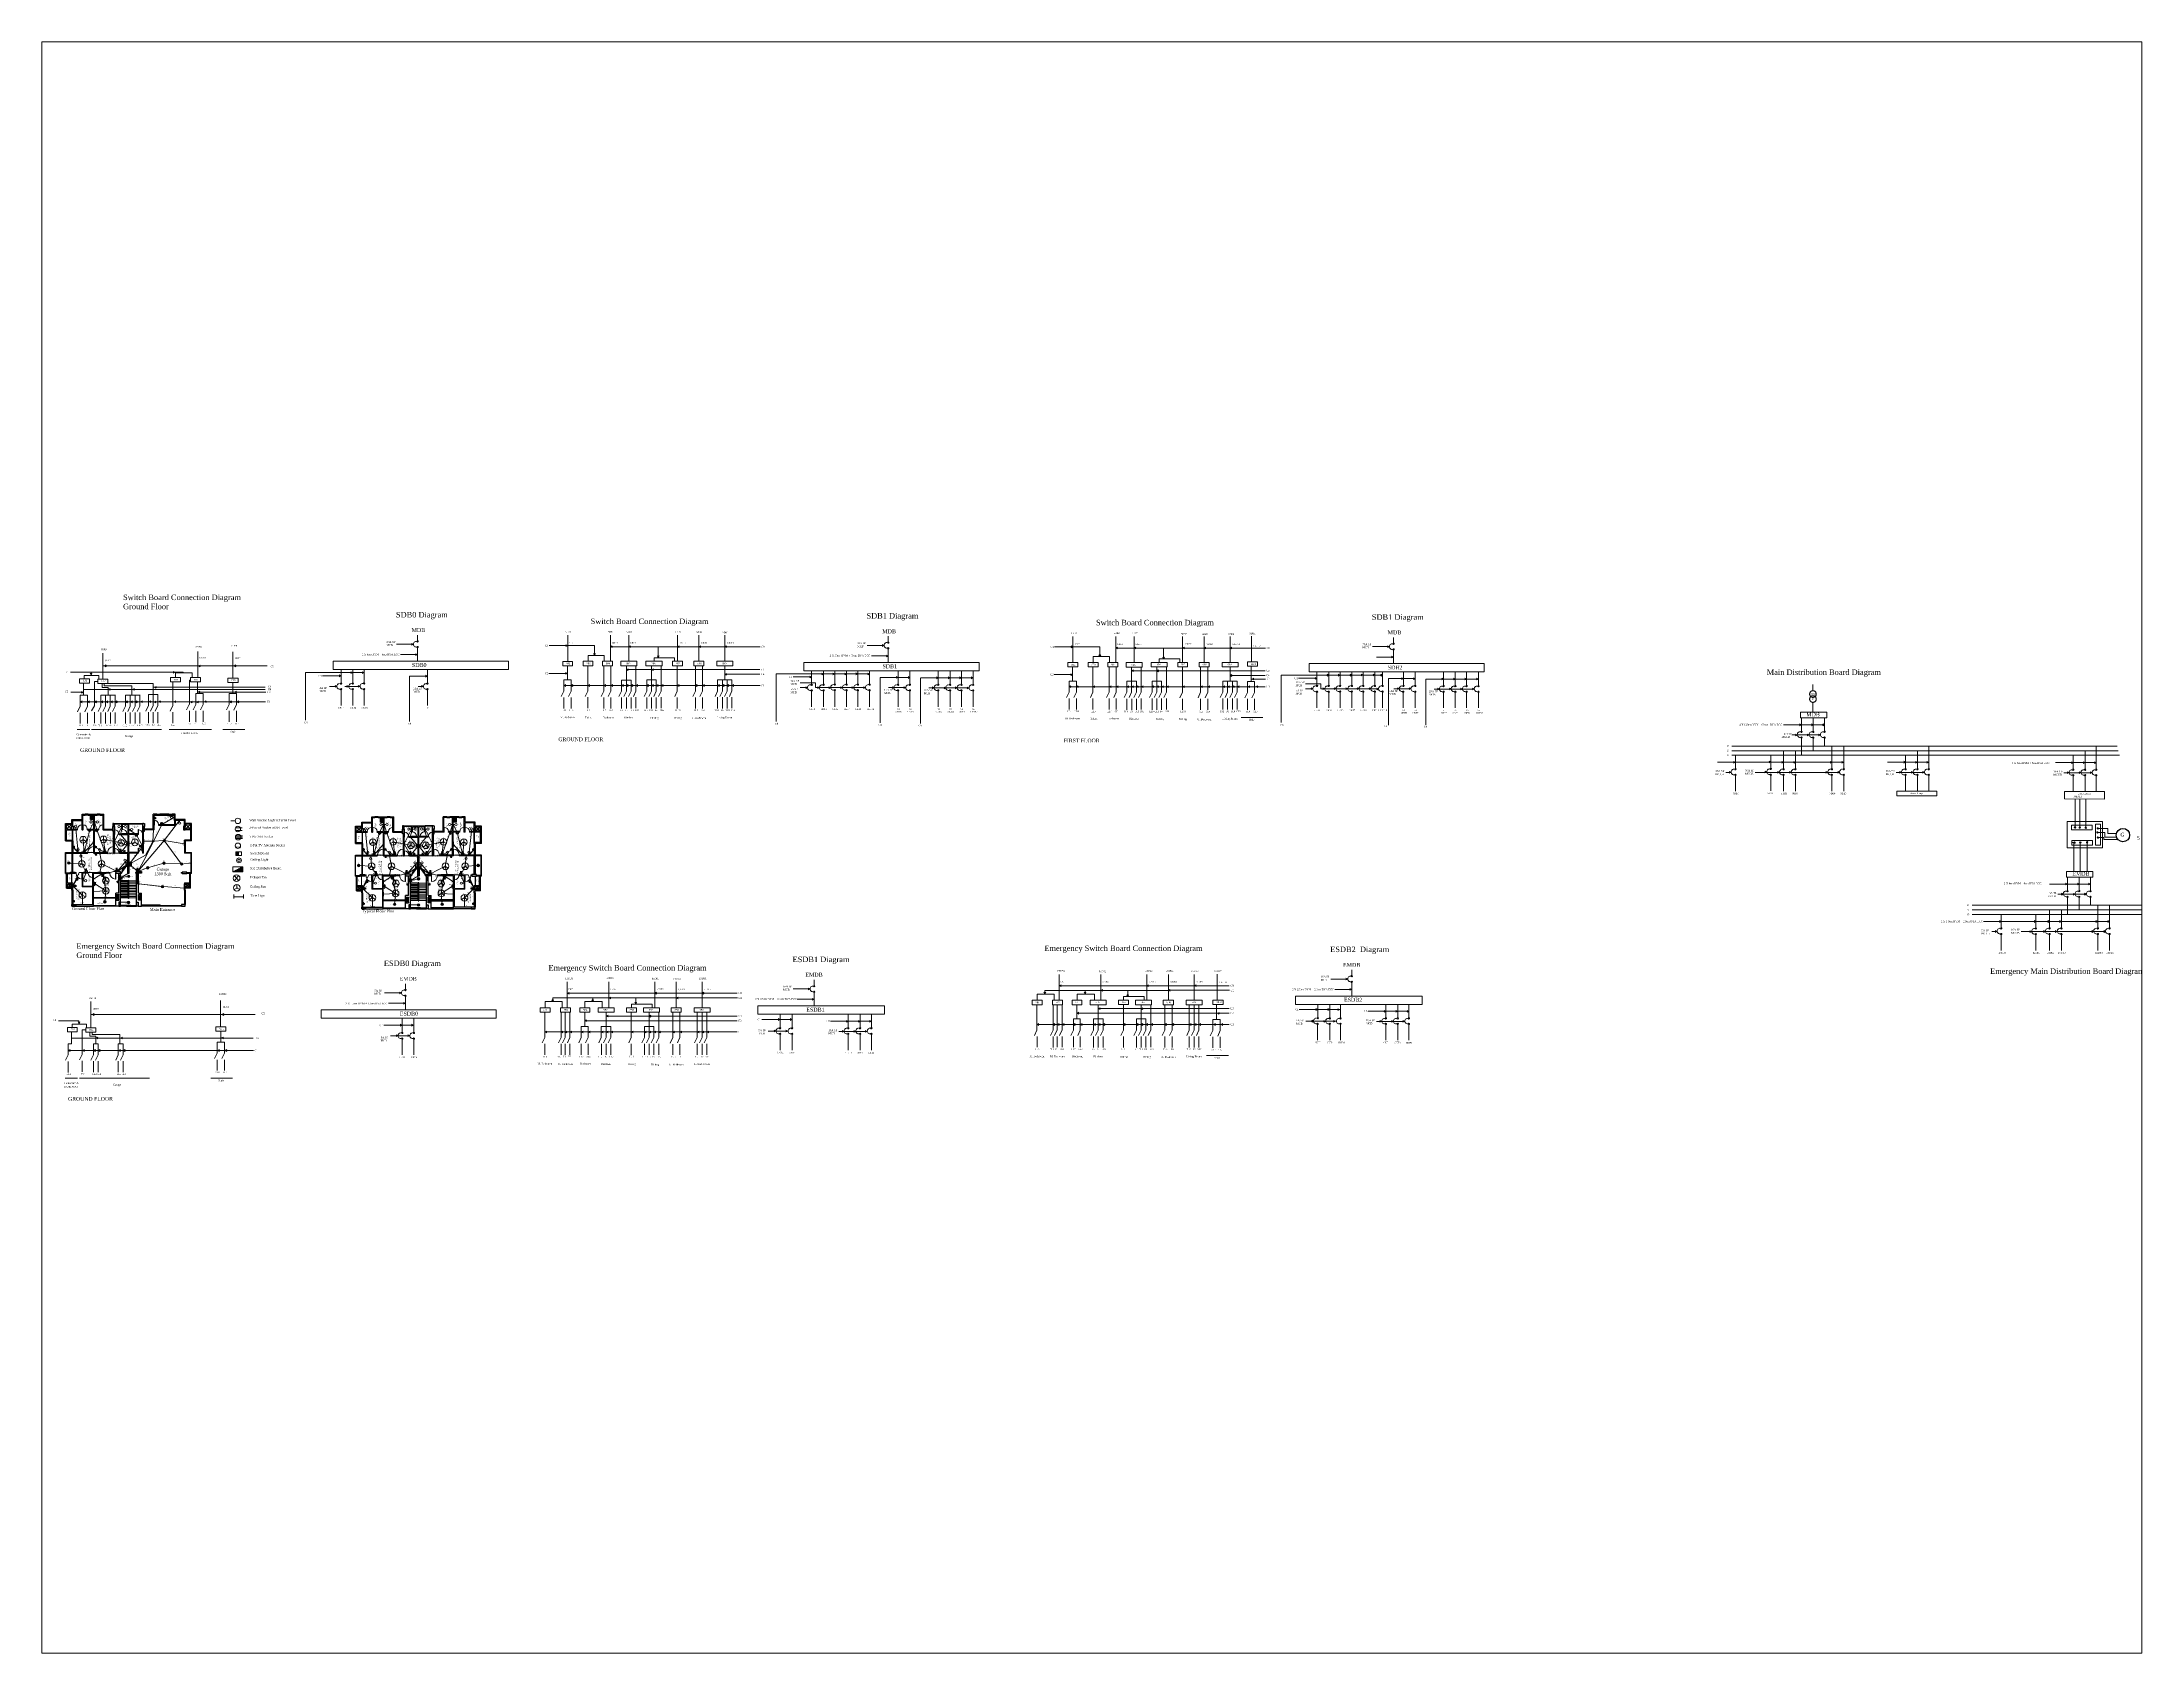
# Paper-space layout 'Layout3' of a CAD drawing. Header units: feet. Extents: x 1.08 to 9.68, y 0.82 to 7.42.
# The model-space entities are those that its viewports show. They can reach past a viewport. Long polylines and large blocks are cut down to what shows.
import ezdxf

# ---------------------------------------------------------------- set-up
doc = ezdxf.new("R2010")
doc.units = ezdxf.units.FT
doc.header["$LTSCALE"] = 20
doc.header["$MEASUREMENT"] = 0
doc.linetypes.add('DASHED', pattern=[0.75, 0.5, -0.25])
doc.linetypes.add('HIDDEN', pattern=[0.375, 0.25, -0.125])
doc.layers.get('0').update_dxf_attribs({"color": 255})
for name, color, linetype, lineweight in [('Door', 6, 'Continuous', 0), ('Emergency Lines', 30, 'HIDDEN', 0), ('FF', 50, 'Continuous', 0), ('Hatch', 7, 'Continuous', 0), ('Main Layout', 7, 'Continuous', 0), ('Main Lines', 84, 'HIDDEN', 0), ('switchboard', 60, 'Continuous', 0), ('switchboard_text', 60, 'Continuous', 0), ('text', 10, 'Continuous', 0)]:
    doc.layers.add(name, color=color, linetype=linetype, lineweight=lineweight)
doc.styles.get("Standard").update_dxf_attribs({"font": 'times.ttf', "height": 18})

# ---------------------------------------------------------------- blocks, each defined once
blk = doc.blocks.new('Big Door')
at = {"layer": 'Door', "lineweight": -2}
for p, q in [((-40, 5), (-40, 0)), ((0, 5), (0, 0))]:
    blk.add_line(p, q, dxfattribs=at)
for points in [[(-40, 0), (-38, 0), (-38, 3), (-39, 3), (-39, 5), (-40, 5), (-40, 0)], [(-1, 5), (-1, 43), (-2, 43), (-2, 5), (-1, 5)], [(0, 0), (-2, 0), (-2, 3), (-1, 3), (-1, 5), (0, 5), (0, 0)]]:
    blk.add_lwpolyline(points, dxfattribs=at)
blk.add_arc((0, 4), 38.8, 92.6356, 178.8922, dxfattribs=at)
blk = doc.blocks.new('Small Door')
at = {"layer": 'Door', "lineweight": -2}
blk.add_line((-5, 30), (0, 30), dxfattribs=at)
for points in [[(-5, 1), (-32, 1), (-32, 2), (-5, 2), (-5, 1)], [(0, 30), (0, 28), (-4, 28), (-4, 29), (-5, 29), (-5, 30), (0, 30)], [(0, 0), (0, 2), (-4, 2), (-4, 1), (-5, 1), (-5, 0), (0, 0)]]:
    blk.add_lwpolyline(points, dxfattribs=at)
blk.add_arc((-4, 1), 27.8, 91.5482, 178.4518, dxfattribs=at)
blk = doc.blocks.new('hatch1')
h = blk.add_hatch()
h.set_pattern_fill('ANSI31', color=256, scale=20, style=0)
h.set_pattern_definition([(45, (-48.1155, 69.177), (-1.76777, 1.76777), [])])
h.paths.add_polyline_path([(19, 0), (19, 24), (0, 24), (0, 0)])
blk.add_line((19, 24), (19, 0))
blk.add_lwpolyline([(0, 24), (38, 24), (38, 0), (0, 0)], close=True)
blk = doc.blocks.new('lintel_light')
blk.add_line((27, 0), (0, 0))
blk.add_circle((44, 0), 17.4)
blk = doc.blocks.new('mdb')
h = blk.add_hatch()
h.set_pattern_fill('ANSI31', color=256, scale=30, style=0)
h.paths.add_polyline_path([(0, 0), (64, 33), (64, 0)])
for p, q in [((0, 0), (64, 33)), ((0, 33), (64, 33)), ((0, 0), (0, 33)), ((64, 0), (0, 0)), ((64, 33), (64, 0)), ((64, 1), (64, 1))]:
    blk.add_line(p, q)
blk = doc.blocks.new('switchboardsocket')
for p, q in [((-44, 17), (-1, 17)), ((-43, 0), (0, 0))]:
    blk.add_line(p, q)
blk.add_circle((-28, 9), 17.4)
blk = doc.blocks.new('threepinsocket')
for p, q in [((-46, 9), (-1, 9)), ((-44, 17), (-1, 17)), ((-43, 0), (0, 0))]:
    blk.add_line(p, q)
blk.add_circle((-28, 9), 17.4)
blk = doc.blocks.new('tv')
for p, q in [((-32, -4), (-20, -4)), ((-13, -4), (-2, -4))]:
    blk.add_line(p, q)
blk.add_circle((-17, 5), 17.4)
blk = doc.blocks.new('exhaust')
for p, q in [((27, 1), (-1, 33)), ((0, 0), (25, 34))]:
    blk.add_line(p, q)
blk.add_circle((13, 17), 21.3)
blk = doc.blocks.new('ceiling_light')
at = {"layer": 'FF'}
for radius in [15.5, 8.12]:
    blk.add_circle((0, 8), radius, dxfattribs=at)
blk = doc.blocks.new('tube_light')
at = {"layer": 'FF'}
for p, q in [((0, 3), (0, 6)), ((0, 3), (64, 3)), ((0, 3), (0, 0)), ((64, 3), (64, 6)), ((64, 3), (64, 0))]:
    blk.add_line(p, q, dxfattribs=at)
blk = doc.blocks.new('ceiling_fan')
at = {"layer": 'FF'}
for p, q in [((17, 10), (0, 0)), ((18, 13), (18, 32)), ((20, 10), (37, 0))]:
    blk.add_line(p, q, dxfattribs=at)
for radius in [21.3, 2.02]:
    blk.add_circle((18, 11), radius, dxfattribs=at)

msp = doc.modelspace()

# ---------------------------------------------------------------- hatches: boundary and pattern name
at = {"layer": 'Hatch', "lineweight": -2, "ltscale": 10}
h = msp.add_hatch(dxfattribs=at)
h.set_pattern_fill('AR-CONC', color=256, scale=0.75, angle=-90, style=0)
h.set_pattern_definition([(320, (-137526.3253, -218200.589), (-0.47064101, -5.37945137), [0.5625, -6.1875]), (265, (-137526.3253, -218200.589), (5.641441, 1.040635), [0.45, -4.95]), (10.4514, (-137526.3645, -218201.0374), (5.17079657, -4.33882036), [0.47805142, -5.25856584]), (316.1842, (-137524.825, -218200.589), (-1.2413926, -8.00430786), [0.84375, -9.28125]), (6.6356, (-137524.929, -218201.256), (7.30588403, -7.0099703), [0.71707716, -7.8878475]), (261.1842, (-137524.825, -218200.589), (7.3058895, -7.0099646), [0.675, -7.425]), (291, (-137525.2003, -218201.339), (-3.01964168, -4.47680289), [0.5625, -6.1875]), (236, (-137525.2003, -218201.339), (5.43862534, -1.82486499), [0.45, -4.95]), (341.4514, (-137525.452, -218201.712), (2.41897873, -6.30166971), [0.47805142, -5.25856584]), (307.5, (-137526.3253, -218200.5891), (2.496703904, -0.091198915), [0, -4.89, 0, -5.025, 0, -4.96875]), (277.5, (-137526.3253, -218200.5891), (2.95808784, -1.97302153), [0, -2.865, 0, -4.7775, 0, -1.89375]), (237.5, (-137526.3253, -218198.9166), (-0.169161538, -4.003668271), [0, -1.875, 0, -5.85, 0, -7.7625]), (227.5, (-137526.3253, -218198.1666), (0.750787367, -4.37389627), [0, -2.4375, 0, -3.885, 0, -5.5125])])
h.paths.add_polyline_path([(-1087, 59), (-1087, 49), (-1063, 49), (-1063, 59)])
h.paths.add_polyline_path([(-1053, 267), (-1083, 267), (-1083, 257), (-1053, 257)])
h.paths.add_polyline_path([(-1073, 561), (-1073, 537), (-1063, 537), (-1063, 561)])
h.paths.add_polyline_path([(-1334, 558), (-1334, 528), (-1324, 528), (-1324, 558)])
h.paths.add_polyline_path([(-1343, 260), (-1343, 270), (-1374, 270), (-1374, 260)])
h.paths.add_polyline_path([(-1374, 74), (-1374, 49), (-1364, 49), (-1364, 74)])
h.paths.add_polyline_path([(-1486, 74), (-1486, 49), (-1476, 49), (-1476, 74)])
h.paths.add_polyline_path([(-1506, 270), (-1506, 260), (-1476, 260), (-1476, 270)])
h.paths.add_polyline_path([(-1525, 528), (-1515, 528), (-1515, 558), (-1525, 558)])
h.paths.add_polyline_path([(-1786, 537), (-1776, 537), (-1776, 561), (-1786, 561)])
h.paths.add_polyline_path([(-1766, 257), (-1766, 267), (-1796, 267), (-1796, 257)])
h.paths.add_polyline_path([(-1762, 59), (-1786, 59), (-1786, 49), (-1762, 49)])
h = msp.add_hatch(dxfattribs=at)
h.set_pattern_fill('AR-CONC', color=256, scale=0.75, angle=-90, style=0)
h.set_pattern_definition([(320, (-135676.1637, -218216.629), (-0.47064101, -5.37945137), [0.5625, -6.1875]), (265, (-135676.164, -218216.629), (5.641441, 1.040635), [0.45, -4.95]), (10.4514, (-135676.203, -218217.0775), (5.17079657, -4.33882036), [0.47805142, -5.25856584]), (316.1842, (-135674.664, -218216.629), (-1.2413926, -8.00430786), [0.84375, -9.28125]), (6.6356, (-135674.767, -218217.296), (7.30588403, -7.0099703), [0.71707716, -7.8878475]), (261.1842, (-135674.664, -218216.629), (7.3058895, -7.0099646), [0.675, -7.425]), (291, (-135675.0387, -218217.379), (-3.01964168, -4.47680289), [0.5625, -6.1875]), (236, (-135675.039, -218217.379), (5.43862534, -1.82486499), [0.45, -4.95]), (341.4514, (-135675.2904, -218217.7523), (2.41897873, -6.30166971), [0.47805142, -5.25856584]), (307.5, (-135676.1637, -218216.6292), (2.496703904, -0.091198915), [0, -4.89, 0, -5.025, 0, -4.96875]), (277.5, (-135676.1637, -218216.6292), (2.95808784, -1.97302153), [0, -2.865, 0, -4.7775, 0, -1.89375]), (237.5, (-135676.1637, -218214.9567), (-0.169161538, -4.003668271), [0, -1.875, 0, -5.85, 0, -7.7625]), (227.5, (-135676.1637, -218214.2067), (0.750787367, -4.37389627), [0, -2.4375, 0, -3.885, 0, -5.5125])])
h.paths.add_polyline_path([(763, 43), (763, 33), (787, 33), (787, 43)])
h.paths.add_polyline_path([(797, 251), (767, 251), (767, 241), (797, 241)])
h.paths.add_polyline_path([(777, 545), (777, 521), (787, 521), (787, 545)])
h.paths.add_polyline_path([(516, 542), (516, 512), (526, 512), (526, 542)])
h.paths.add_polyline_path([(507, 244), (507, 254), (477, 254), (477, 244)])
h.paths.add_polyline_path([(477, 58), (477, 33), (487, 33), (487, 58)])
h.paths.add_polyline_path([(365, 58), (365, 33), (375, 33), (375, 58)])
h.paths.add_polyline_path([(344, 254), (344, 244), (375, 244), (375, 254)])
h.paths.add_polyline_path([(325, 512), (335, 512), (335, 542), (325, 542)])
h.paths.add_polyline_path([(64, 521), (74, 521), (74, 545), (64, 545)])
h.paths.add_polyline_path([(84, 241), (84, 251), (54, 251), (54, 241)])
h.paths.add_polyline_path([(88, 43), (64, 43), (64, 33), (88, 33)])

# ---------------------------------------------------------------- linework, layer by layer
msp.add_circle((11307, 503), 42.7)
at = {"layer": 'Defpoints'}
for p, q in [((-1262, 631), (-1132, 631)), ((-1234, 566), (-1132, 566)), ((-1233, 571), (-1132, 571)), ((-1132, 597), (-1132, 571)), ((-1127, 566), (-1132, 566)), ((-1127, 597), (-1127, 566))]:
    msp.add_line(p, q, dxfattribs=at)
at = {"layer": 'Emergency Lines'}
for p, q in [((-1709, 392), (-1672, 537)), ((-1672, 537), (-1647, 587)), ((-1477, 508), (-1463, 558)), ((-1213, 571), (-1314, 364)), ((-1132, 617), (-1213, 571)), ((-1213, 571), (-1213, 571)), ((178, 521), (203, 571)), ((373, 492), (387, 542)), ((478, 492), (464, 542)), ((673, 521), (648, 571)), ((-1709, 392), (-1714, 474)), ((-1709, 392), (-1647, 461)), ((-1575, 392), (-1585, 476)), ((-1585, 476), (-1520, 464)), ((-1427, 449), (-1477, 508)), ((-1474, 392), (-1427, 449)), ((-1366, 270), (-1197, 468)), ((-1197, 468), (-1197, 468)), ((-1197, 468), (-1086, 318)), ((141, 376), (136, 458)), ((141, 376), (178, 521)), ((141, 376), (203, 445)), ((275, 376), (265, 460)), ((265, 460), (330, 448)), ((423, 433), (373, 492)), ((376, 376), (423, 433)), ((428, 433), (478, 492)), ((475, 376), (428, 433)), ((586, 460), (521, 448)), ((576, 376), (586, 460)), ((710, 376), (648, 445)), ((710, 376), (673, 521)), ((710, 376), (716, 458)), ((-1707, 402), (-1709, 392)), ((-1575, 392), (-1709, 392)), ((-1596, 320), (-1609, 265)), ((-1596, 320), (-1608, 387)), ((-1498, 270), (-1596, 320)), ((-1574, 387), (-1575, 392)), ((-1430, 387), (-1574, 387)), ((-1520, 270), (-1554, 260)), ((-1498, 270), (-1520, 270)), ((-1500, 280), (-1498, 270)), ((-1430, 317), (-1498, 270)), ((-1475, 387), (-1474, 392)), ((-1430, 317), (-1430, 387)), ((-1425, 260), (-1425, 317)), ((-1420, 317), (-1420, 387)), ((-1420, 317), (-1366, 270)), ((-1368, 286), (-1366, 270)), ((-1366, 270), (-1314, 364)), ((-1366, 270), (-1343, 270)), ((-1343, 270), (-1343, 260)), ((143, 386), (141, 376)), ((275, 376), (141, 376)), ((254, 304), (242, 371)), ((254, 304), (242, 249)), ((352, 254), (254, 304)), ((276, 371), (275, 376)), ((421, 371), (276, 371)), ((421, 301), (352, 254)), ((376, 371), (376, 376)), ((421, 301), (421, 371)), ((426, 244), (426, 301)), ((431, 301), (431, 371)), ((431, 371), (575, 371)), ((431, 301), (499, 254)), ((476, 371), (475, 376)), ((499, 254), (597, 304)), ((575, 371), (576, 376)), ((576, 376), (710, 376)), ((597, 304), (609, 371)), ((597, 304), (610, 249)), ((708, 386), (710, 376)), ((-1741, 265), (-1781, 180)), ((-1781, 180), (-1718, 118)), ((-1695, 265), (-1741, 265)), ((-1695, 265), (-1716, 212)), ((-1649, 265), (-1695, 265)), ((-1640, 260), (-1649, 265)), ((-1590, 260), (-1649, 221)), ((-1590, 260), (-1640, 260)), ((-1590, 260), (-1592, 250)), ((-1554, 260), (-1590, 260)), ((-1590, 260), (-1569, 211)), ((-1425, 260), (-1476, 230)), ((-1476, 230), (-1425, 240)), ((-1476, 230), (-1476, 74)), ((-1343, 260), (-1370, 260)), ((-1370, 260), (-1370, 192)), ((-1370, 192), (-1360, 192)), ((-1360, 192), (-1208, 174)), ((-1208, 174), (-1200, 173)), ((109, 249), (69, 164)), ((69, 164), (132, 102)), ((155, 249), (109, 249)), ((155, 249), (134, 196)), ((201, 249), (155, 249)), ((211, 244), (201, 249)), ((260, 244), (201, 205)), ((260, 244), (211, 244)), ((260, 244), (258, 234)), ((296, 244), (260, 244)), ((260, 244), (281, 195)), ((330, 254), (296, 244)), ((352, 254), (330, 254)), ((350, 264), (352, 254)), ((426, 244), (375, 214)), ((375, 214), (426, 224)), ((375, 214), (375, 58)), ((502, 264), (499, 254)), ((499, 254), (521, 254)), ((521, 254), (556, 244)), ((556, 244), (591, 244)), ((591, 244), (570, 195)), ((591, 244), (641, 244)), ((591, 244), (650, 205)), ((591, 244), (593, 234)), ((641, 244), (650, 249)), ((650, 249), (696, 249)), ((696, 249), (743, 249)), ((696, 249), (717, 196)), ((782, 164), (719, 102)), ((743, 249), (782, 164)), ((-1718, 118), (-1718, 59)), ((-1425, 74), (-1476, 74)), ((132, 102), (132, 43)), ((426, 58), (375, 58)), ((719, 102), (719, 43))]:
    msp.add_line(p, q, dxfattribs=at)
at = {"layer": 'FF'}
for p, q in [((-753, 123), (-753, 99)), ((-753, 110), (-690, 110)), ((-690, 123), (-690, 99))]:
    msp.add_line(p, q, dxfattribs=at)
at = {"layer": 'Hatch', "lineweight": -2}
for points in [[(-1506, 270), (-1506, 260), (-1476, 260), (-1476, 270)], [(-1343, 270), (-1343, 260), (-1374, 260), (-1374, 270)], [(344, 254), (344, 244), (375, 244), (375, 254)], [(507, 254), (507, 244), (477, 244), (477, 254)]]:
    msp.add_lwpolyline(points, close=True, dxfattribs=at)
at = {"layer": 'Main Layout', "lineweight": -2}
for p, q in [((-1827, 577), (-1786, 577)), ((-1827, 466), (-1827, 577)), ((-1822, 572), (-1786, 572)), ((-1822, 542), (-1822, 572)), ((-1822, 542), (-1786, 572)), ((-1822, 572), (-1786, 542)), ((-1822, 542), (-1786, 542)), ((-1822, 537), (-1781, 537)), ((-1822, 471), (-1822, 537)), ((-1786, 577), (-1786, 602)), ((-1786, 602), (-1722, 602)), ((-1786, 572), (-1786, 555)), ((-1782, 471), (-1782, 537)), ((-1781, 561), (-1781, 597)), ((-1781, 597), (-1722, 597)), ((-1781, 537), (-1752, 537)), ((-1781, 471), (-1781, 537)), ((-1781, 471), (-1781, 537)), ((-1776, 542), (-1752, 542)), ((-1722, 602), (-1722, 636)), ((-1722, 636), (-1702, 636)), ((-1722, 542), (-1722, 597)), ((-1722, 537), (-1717, 537)), ((-1717, 542), (-1717, 631)), ((-1717, 631), (-1702, 631)), ((-1702, 631), (-1702, 636)), ((-1682, 636), (-1702, 636)), ((-1682, 634), (-1702, 634)), ((-1682, 633), (-1702, 633)), ((-1682, 631), (-1702, 631)), ((-1687, 542), (-1647, 542)), ((-1687, 537), (-1647, 537)), ((-1682, 636), (-1625, 636)), ((-1682, 631), (-1682, 636)), ((-1682, 631), (-1667, 631)), ((-1667, 602), (-1667, 631)), ((-1667, 602), (-1647, 602)), ((-1662, 607), (-1662, 631)), ((-1662, 631), (-1647, 631)), ((-1662, 631), (-1647, 607)), ((-1662, 607), (-1647, 631)), ((-1662, 607), (-1647, 607)), ((-1647, 607), (-1647, 631)), ((-1647, 542), (-1647, 602)), ((-1647, 392), (-1647, 537)), ((-1642, 543), (-1642, 632)), ((-1642, 631), (-1625, 631)), ((-1642, 542), (-1617, 542)), ((-1642, 392), (-1642, 537)), ((-1642, 537), (-1617, 537)), ((-1625, 631), (-1625, 636)), ((-1605, 636), (-1625, 636)), ((-1605, 634), (-1625, 634)), ((-1605, 633), (-1625, 633)), ((-1605, 631), (-1625, 631)), ((-1605, 636), (-1582, 636)), ((-1605, 631), (-1605, 636)), ((-1605, 631), (-1587, 631)), ((-1587, 542), (-1587, 631)), ((-1587, 537), (-1582, 537)), ((-1582, 537), (-1582, 636)), ((-1582, 542), (-1525, 542)), ((-1582, 540), (-1525, 540)), ((-1582, 539), (-1525, 539)), ((-1582, 537), (-1525, 537)), ((-1520, 578), (-1525, 578)), ((-1525, 578), (-1525, 558)), ((-1520, 578), (-1515, 578)), ((-1515, 387), (-1515, 578)), ((-1515, 578), (-1468, 578)), ((-1515, 577), (-1468, 577)), ((-1515, 576), (-1468, 576)), ((-1468, 541), (-1468, 578)), ((-1463, 541), (-1463, 573)), ((-1463, 573), (-1427, 573)), ((-1427, 511), (-1427, 573)), ((-1422, 511), (-1422, 573)), ((-1386, 573), (-1422, 573)), ((-1329, 578), (-1334, 578)), ((-1334, 387), (-1334, 573)), ((-1329, 578), (-1324, 578)), ((-1324, 578), (-1324, 558)), ((-1267, 542), (-1324, 542)), ((-1267, 537), (-1324, 537)), ((-1267, 542), (-1267, 636)), ((-1245, 636), (-1267, 636)), ((-1262, 537), (-1267, 537)), ((-1262, 571), (-1262, 631)), ((-1262, 542), (-1262, 566)), ((-1245, 636), (-1225, 636)), ((-1167, 636), (-1225, 636)), ((-1167, 636), (-1147, 636)), ((-1127, 636), (-1147, 636)), ((-1132, 597), (-1132, 631)), ((-1127, 602), (-1127, 636)), ((-1063, 602), (-1127, 602)), ((-1068, 597), (-1127, 597)), ((-1068, 561), (-1068, 597)), ((-1027, 537), (-1068, 537)), ((-1063, 577), (-1063, 602)), ((-1022, 577), (-1063, 577)), ((-1027, 572), (-1063, 572)), ((-1027, 542), (-1063, 572)), ((-1027, 572), (-1063, 542)), ((-1063, 572), (-1063, 555)), ((-1027, 542), (-1063, 542)), ((-1027, 542), (-1027, 572)), ((-1027, 471), (-1027, 537)), ((-1022, 466), (-1022, 577)), ((23, 561), (64, 561)), ((23, 450), (23, 561)), ((28, 556), (64, 556)), ((28, 526), (28, 556)), ((28, 526), (64, 556)), ((28, 556), (64, 526)), ((64, 561), (64, 586)), ((64, 586), (128, 586)), ((64, 556), (64, 539)), ((69, 545), (69, 581)), ((69, 581), (128, 581)), ((128, 586), (128, 620)), ((128, 620), (148, 620)), ((128, 526), (128, 581)), ((133, 526), (133, 615)), ((133, 615), (148, 615)), ((148, 615), (148, 620)), ((168, 620), (148, 620)), ((168, 618), (148, 618)), ((168, 617), (148, 617)), ((168, 615), (148, 615)), ((168, 620), (226, 620)), ((168, 615), (168, 620)), ((168, 615), (183, 615)), ((183, 586), (183, 615)), ((183, 586), (203, 586)), ((188, 591), (188, 615)), ((188, 615), (203, 615)), ((188, 615), (203, 591)), ((188, 591), (203, 615)), ((188, 591), (203, 591)), ((203, 591), (203, 615)), ((203, 526), (203, 586)), ((208, 527), (208, 616)), ((208, 615), (226, 615)), ((226, 615), (226, 620)), ((246, 620), (226, 620)), ((246, 618), (226, 618)), ((246, 617), (226, 617)), ((246, 615), (226, 615)), ((246, 620), (268, 620)), ((246, 615), (246, 620)), ((246, 615), (263, 615)), ((263, 526), (263, 615)), ((268, 521), (268, 620)), ((330, 562), (325, 562)), ((325, 562), (325, 542)), ((330, 562), (335, 562)), ((335, 371), (335, 562)), ((335, 562), (382, 562)), ((335, 561), (382, 561)), ((335, 560), (382, 560)), ((382, 525), (382, 562)), ((387, 525), (387, 557)), ((387, 557), (423, 557)), ((423, 495), (423, 557)), ((428, 495), (428, 557)), ((464, 557), (428, 557)), ((464, 525), (464, 557)), ((469, 525), (469, 562)), ((516, 562), (469, 562)), ((516, 561), (469, 561)), ((516, 560), (469, 560)), ((516, 371), (516, 562)), ((521, 562), (516, 562)), ((521, 562), (526, 562)), ((526, 562), (526, 542)), ((583, 521), (583, 620)), ((606, 620), (583, 620)), ((588, 526), (588, 615)), ((606, 615), (588, 615)), ((606, 615), (606, 620)), ((606, 620), (626, 620)), ((606, 618), (626, 618)), ((606, 617), (626, 617)), ((606, 615), (626, 615)), ((683, 620), (626, 620)), ((626, 615), (626, 620)), ((643, 615), (626, 615)), ((643, 527), (643, 616)), ((648, 591), (648, 615)), ((663, 615), (648, 615)), ((663, 615), (648, 591)), ((663, 591), (648, 615)), ((663, 591), (648, 591)), ((648, 526), (648, 586)), ((668, 586), (648, 586)), ((663, 591), (663, 615)), ((668, 586), (668, 615)), ((683, 615), (668, 615)), ((683, 615), (683, 620)), ((683, 620), (703, 620)), ((683, 618), (703, 618)), ((683, 617), (703, 617)), ((683, 615), (703, 615)), ((723, 620), (703, 620)), ((703, 615), (703, 620)), ((718, 615), (703, 615)), ((718, 526), (718, 615)), ((723, 586), (723, 620)), ((787, 586), (723, 586)), ((723, 526), (723, 581)), ((782, 581), (723, 581)), ((782, 545), (782, 581)), ((787, 561), (787, 586)), ((828, 561), (787, 561)), ((823, 556), (787, 556)), ((823, 526), (787, 556)), ((823, 556), (787, 526)), ((787, 556), (787, 539)), ((823, 526), (823, 556)), ((828, 450), (828, 561)), ((-1827, 466), (-1781, 466)), ((-1822, 471), (-1781, 471)), ((-1786, 466), (-1786, 392)), ((-1784, 466), (-1784, 392)), ((-1783, 466), (-1783, 392)), ((-1781, 466), (-1781, 471)), ((-1781, 466), (-1781, 392)), ((-1520, 392), (-1520, 528)), ((-1485, 511), (-1427, 511)), ((-1485, 506), (-1427, 506)), ((-1427, 392), (-1427, 506)), ((-1364, 511), (-1422, 511)), ((-1422, 392), (-1422, 506)), ((-1364, 506), (-1422, 506)), ((-1329, 392), (-1329, 528)), ((-1068, 466), (-1068, 471)), ((-1027, 471), (-1068, 471)), ((-1068, 466), (-1068, 392)), ((-1022, 466), (-1063, 466)), ((-1063, 466), (-1063, 392)), ((23, 450), (69, 450)), ((28, 526), (64, 526)), ((28, 521), (69, 521)), ((28, 455), (28, 521)), ((28, 455), (69, 455)), ((64, 450), (64, 376)), ((66, 450), (66, 376)), ((67, 450), (67, 376)), ((69, 521), (98, 521)), ((69, 455), (69, 521)), ((69, 455), (69, 521)), ((69, 455), (69, 521)), ((69, 450), (69, 455)), ((69, 450), (69, 376)), ((74, 526), (98, 526)), ((128, 521), (133, 521)), ((163, 526), (203, 526)), ((163, 521), (203, 521)), ((203, 376), (203, 521)), ((208, 526), (233, 526)), ((208, 376), (208, 521)), ((208, 521), (233, 521)), ((263, 521), (268, 521)), ((268, 526), (325, 526)), ((268, 524), (325, 524)), ((268, 523), (325, 523)), ((268, 521), (325, 521)), ((330, 376), (330, 512)), ((365, 495), (423, 495)), ((365, 490), (423, 490)), ((423, 376), (423, 490)), ((486, 495), (428, 495)), ((428, 376), (428, 490)), ((486, 490), (428, 490)), ((521, 376), (521, 512)), ((583, 526), (526, 526)), ((583, 524), (526, 524)), ((583, 523), (526, 523)), ((583, 521), (526, 521)), ((588, 521), (583, 521)), ((643, 526), (618, 526)), ((643, 521), (618, 521)), ((643, 376), (643, 521)), ((688, 526), (648, 526)), ((648, 376), (648, 521)), ((688, 521), (648, 521)), ((723, 521), (718, 521)), ((777, 526), (753, 526)), ((782, 521), (753, 521)), ((823, 521), (782, 521)), ((782, 455), (782, 521)), ((782, 455), (782, 521)), ((782, 450), (782, 455)), ((823, 455), (782, 455)), ((828, 450), (782, 450)), ((782, 450), (782, 376)), ((783, 455), (783, 521)), ((784, 450), (784, 376)), ((785, 450), (785, 376)), ((823, 526), (787, 526)), ((787, 450), (787, 376)), ((823, 455), (823, 521)), ((-1827, 387), (-1827, 392)), ((-1827, 392), (-1687, 392)), ((-1827, 262), (-1827, 387)), ((-1827, 387), (-1687, 387)), ((-1826, 262), (-1826, 387)), ((-1825, 262), (-1825, 387)), ((-1784, 267), (-1784, 387)), ((-1783, 267), (-1783, 387)), ((-1647, 387), (-1560, 387)), ((-1642, 392), (-1560, 392)), ((-1520, 387), (-1515, 387)), ((-1482, 392), (-1427, 392)), ((-1482, 387), (-1430, 387)), ((-1430, 260), (-1430, 387)), ((-1367, 392), (-1422, 392)), ((-1367, 387), (-1420, 387)), ((-1420, 260), (-1420, 387)), ((-1329, 387), (-1334, 387)), ((23, 371), (23, 376)), ((23, 376), (163, 376)), ((23, 246), (23, 371)), ((23, 371), (163, 371)), ((24, 246), (24, 371)), ((25, 246), (25, 371)), ((66, 251), (66, 371)), ((67, 251), (67, 371)), ((203, 371), (290, 371)), ((208, 376), (290, 376)), ((330, 371), (335, 371)), ((368, 376), (423, 376)), ((368, 371), (421, 371)), ((421, 244), (421, 371)), ((483, 376), (428, 376)), ((483, 371), (431, 371)), ((431, 244), (431, 371)), ((521, 371), (516, 371)), ((643, 376), (561, 376)), ((648, 371), (561, 371)), ((828, 376), (688, 376)), ((828, 371), (688, 371)), ((784, 251), (784, 371)), ((785, 251), (785, 371)), ((827, 246), (827, 371)), ((827, 246), (827, 371)), ((828, 371), (828, 376)), ((828, 246), (828, 371)), ((-1827, 262), (-1796, 262)), ((-1827, 257), (-1827, 262)), ((-1827, 257), (-1820, 257)), ((-1820, 238), (-1820, 257)), ((-1815, 238), (-1820, 238)), ((-1820, 218), (-1820, 238)), ((-1820, 164), (-1820, 218)), ((-1815, 218), (-1820, 218)), ((-1820, 164), (-1786, 164)), ((-1818, 218), (-1818, 238)), ((-1817, 218), (-1817, 238)), ((-1815, 257), (-1796, 257)), ((-1815, 238), (-1815, 257)), ((-1815, 218), (-1815, 238)), ((-1815, 198), (-1815, 218)), ((-1815, 193), (-1786, 193)), ((-1815, 169), (-1815, 193)), ((-1815, 193), (-1786, 169)), ((-1815, 169), (-1786, 193)), ((-1815, 169), (-1786, 169)), ((-1786, 169), (-1786, 193)), ((-1786, 151), (-1786, 164)), ((-1786, 151), (-1781, 151)), ((-1786, 151), (-1786, 59)), ((-1784, 151), (-1784, 59)), ((-1783, 151), (-1783, 59)), ((-1781, 151), (-1781, 193)), ((-1781, 151), (-1781, 59)), ((-1654, 260), (-1654, 260)), ((-1649, 265), (-1568, 265)), ((-1649, 260), (-1568, 260)), ((-1649, 49), (-1649, 260)), ((-1546, 260), (-1546, 265)), ((-1487, 133), (-1487, 260)), ((-1420, 260), (-1430, 260)), ((-1430, 260), (-1420, 260)), ((-1362, 133), (-1362, 260)), ((-1068, 151), (-1068, 193)), ((-1068, 151), (-1068, 59)), ((-1034, 193), (-1063, 193)), ((-1063, 169), (-1063, 193)), ((-1034, 193), (-1063, 169)), ((-1034, 169), (-1063, 193)), ((-1034, 169), (-1063, 169)), ((-1029, 164), (-1063, 164)), ((-1063, 151), (-1063, 164)), ((-1063, 151), (-1063, 59)), ((-1027, 262), (-1053, 262)), ((-1034, 257), (-1053, 257)), ((-1034, 238), (-1034, 257)), ((-1034, 218), (-1034, 238)), ((-1034, 198), (-1034, 218)), ((-1034, 169), (-1034, 193)), ((-1022, 257), (-1029, 257)), ((-1029, 238), (-1029, 257)), ((-1029, 218), (-1029, 238)), ((-1029, 164), (-1029, 218)), ((23, 246), (54, 246)), ((23, 241), (23, 246)), ((23, 241), (30, 241)), ((30, 222), (30, 241)), ((35, 222), (30, 222)), ((30, 202), (30, 222)), ((30, 148), (30, 202)), ((35, 202), (30, 202)), ((30, 148), (64, 148)), ((32, 202), (32, 222)), ((33, 202), (33, 222)), ((35, 241), (54, 241)), ((35, 222), (35, 241)), ((35, 202), (35, 222)), ((35, 182), (35, 202)), ((35, 177), (64, 177)), ((35, 153), (35, 177)), ((35, 177), (64, 153)), ((35, 153), (64, 177)), ((35, 153), (64, 153)), ((64, 153), (64, 177)), ((64, 135), (64, 148)), ((64, 135), (69, 135)), ((64, 135), (64, 43)), ((66, 135), (66, 43)), ((67, 135), (67, 43)), ((69, 135), (69, 177)), ((69, 135), (69, 43)), ((196, 244), (196, 244)), ((201, 249), (282, 249)), ((201, 244), (282, 244)), ((201, 33), (201, 244)), ((363, 117), (363, 244)), ((431, 244), (421, 244)), ((421, 244), (431, 244)), ((488, 117), (488, 244)), ((650, 249), (569, 249)), ((650, 244), (569, 244)), ((650, 33), (650, 244)), ((655, 244), (655, 244)), ((782, 135), (782, 177)), ((787, 135), (782, 135)), ((782, 135), (782, 43)), ((784, 135), (784, 43)), ((785, 135), (785, 43)), ((816, 177), (787, 177)), ((787, 153), (787, 177)), ((816, 177), (787, 153)), ((816, 153), (787, 177)), ((816, 153), (787, 153)), ((821, 148), (787, 148)), ((787, 135), (787, 148)), ((787, 135), (787, 43)), ((828, 246), (797, 246)), ((816, 241), (797, 241)), ((816, 222), (816, 241)), ((816, 222), (821, 222)), ((816, 202), (816, 222)), ((816, 182), (816, 202)), ((816, 202), (821, 202)), ((816, 153), (816, 177)), ((818, 202), (818, 222)), ((819, 202), (819, 222)), ((828, 241), (821, 241)), ((821, 222), (821, 241)), ((821, 202), (821, 222)), ((821, 148), (821, 202)), ((828, 241), (828, 246)), ((-1786, 59), (-1654, 59)), ((-1786, 49), (-1649, 49)), ((-1649, 103), (-1507, 103)), ((-1507, 102), (-1649, 102)), ((-1507, 54), (-1507, 133)), ((-1487, 133), (-1507, 133)), ((-1486, 49), (-1507, 49)), ((-1502, 123), (-1487, 123)), ((-1502, 87), (-1502, 123)), ((-1487, 123), (-1502, 87)), ((-1502, 123), (-1487, 87)), ((-1502, 87), (-1487, 87)), ((-1487, 87), (-1487, 123)), ((-1364, 49), (-1342, 49)), ((-1362, 133), (-1342, 133)), ((-1347, 123), (-1362, 123)), ((-1362, 87), (-1362, 123)), ((-1362, 123), (-1347, 87)), ((-1347, 123), (-1362, 87)), ((-1347, 87), (-1362, 87)), ((-1347, 87), (-1347, 123)), ((-1342, 54), (-1342, 133)), ((64, 43), (196, 43)), ((64, 33), (201, 33)), ((201, 87), (343, 87)), ((343, 86), (201, 86)), ((343, 38), (343, 117)), ((363, 117), (343, 117)), ((365, 33), (343, 33)), ((348, 107), (363, 107)), ((348, 71), (348, 107)), ((363, 107), (348, 71)), ((348, 107), (363, 71)), ((348, 71), (363, 71)), ((363, 71), (363, 107)), ((487, 33), (508, 33)), ((488, 117), (508, 117)), ((503, 107), (488, 107)), ((488, 71), (488, 107)), ((488, 107), (503, 71)), ((503, 107), (488, 71)), ((503, 71), (488, 71)), ((503, 71), (503, 107)), ((508, 38), (508, 117)), ((650, 87), (508, 87)), ((508, 86), (650, 86)), ((787, 33), (650, 33)), ((787, 43), (655, 43))]:
    msp.add_line(p, q, dxfattribs=at)
at = {"layer": 'Main Layout'}
for p, q in [((-1752, 542), (-1752, 537)), ((-1752, 542), (-1752, 537)), ((-1752, 542), (-1752, 537)), ((-1752, 542), (-1752, 537)), ((-1722, 542), (-1722, 537)), ((-1717, 542), (-1717, 537)), ((-1687, 542), (-1687, 537)), ((-1617, 542), (-1617, 537)), ((-1587, 542), (-1587, 537)), ((-1468, 578), (-1425, 578)), ((-1468, 541), (-1463, 541)), ((-1381, 578), (-1425, 578)), ((-1386, 573), (-1381, 573)), ((-1381, 578), (-1334, 578)), ((-1381, 573), (-1334, 573)), ((-1262, 542), (-1262, 537)), ((382, 562), (426, 562)), ((469, 562), (426, 562)), ((-1485, 511), (-1485, 506)), ((-1364, 511), (-1364, 506)), ((98, 526), (98, 521)), ((98, 526), (98, 521)), ((98, 526), (98, 521)), ((98, 526), (98, 521)), ((128, 526), (128, 521)), ((133, 526), (133, 521)), ((163, 526), (163, 521)), ((233, 526), (233, 521)), ((263, 526), (263, 521)), ((365, 495), (365, 490)), ((382, 525), (387, 525)), ((469, 525), (464, 525)), ((486, 495), (486, 490)), ((588, 526), (588, 521)), ((618, 526), (618, 521)), ((688, 526), (688, 521)), ((718, 526), (718, 521)), ((723, 526), (723, 521)), ((753, 526), (753, 521)), ((753, 526), (753, 521)), ((753, 526), (753, 521)), ((753, 526), (753, 521)), ((-1687, 392), (-1687, 387)), ((-1647, 392), (-1647, 387)), ((-1560, 392), (-1560, 387)), ((-1560, 392), (-1560, 387)), ((-1520, 392), (-1520, 387)), ((-1520, 392), (-1520, 387)), ((-1482, 392), (-1485, 392)), ((-1485, 392), (-1485, 387)), ((-1485, 387), (-1482, 387)), ((-1367, 392), (-1364, 392)), ((-1364, 387), (-1367, 387)), ((-1364, 392), (-1364, 387)), ((-1329, 392), (-1329, 387)), ((-1329, 392), (-1329, 387)), ((-1068, 392), (-1068, 387)), ((-1063, 387), (-1068, 387)), ((-1022, 392), (-1063, 392)), ((-1063, 387), (-1027, 387)), ((-1027, 387), (-1027, 262)), ((-1022, 392), (-1022, 257)), ((163, 376), (163, 371)), ((203, 376), (203, 371)), ((290, 376), (290, 371)), ((290, 376), (290, 371)), ((330, 376), (330, 371)), ((330, 376), (330, 371)), ((368, 376), (365, 376)), ((365, 376), (365, 371)), ((365, 371), (368, 371)), ((483, 376), (486, 376)), ((486, 371), (483, 371)), ((486, 376), (486, 371)), ((521, 376), (521, 371)), ((521, 376), (521, 371)), ((561, 376), (561, 371)), ((561, 376), (561, 371)), ((648, 376), (648, 371)), ((688, 376), (688, 371)), ((-1815, 198), (-1787, 198)), ((-1789, 198), (-1789, 257)), ((-1788, 198), (-1788, 257)), ((-1787, 198), (-1787, 257)), ((-1787, 198), (-1781, 198)), ((-1781, 193), (-1781, 198)), ((-1761, 265), (-1766, 265)), ((-1761, 260), (-1766, 260)), ((-1761, 265), (-1761, 260)), ((-1684, 265), (-1721, 265)), ((-1721, 265), (-1721, 173)), ((-1716, 173), (-1721, 173)), ((-1716, 260), (-1684, 260)), ((-1716, 260), (-1716, 178)), ((-1716, 178), (-1654, 178)), ((-1654, 173), (-1716, 173)), ((-1684, 265), (-1684, 260)), ((-1649, 265), (-1654, 265)), ((-1654, 265), (-1654, 260)), ((-1654, 260), (-1654, 178)), ((-1654, 173), (-1654, 59)), ((-1568, 265), (-1546, 265)), ((-1568, 260), (-1546, 260)), ((-1476, 265), (-1470, 265)), ((-1476, 260), (-1470, 260)), ((-1470, 265), (-1470, 260)), ((-1374, 265), (-1380, 265)), ((-1380, 265), (-1380, 260)), ((-1374, 260), (-1380, 260)), ((-1088, 265), (-1083, 265)), ((-1088, 265), (-1088, 260)), ((-1088, 260), (-1083, 260)), ((-1062, 198), (-1068, 198)), ((-1068, 193), (-1068, 198)), ((-1034, 198), (-1062, 198)), ((35, 182), (63, 182)), ((62, 182), (62, 241)), ((62, 182), (62, 241)), ((63, 182), (63, 241)), ((63, 182), (69, 182)), ((69, 177), (69, 182)), ((89, 249), (84, 249)), ((89, 244), (84, 244)), ((89, 249), (89, 244)), ((166, 249), (129, 249)), ((129, 249), (129, 157)), ((134, 157), (129, 157)), ((134, 244), (166, 244)), ((134, 244), (134, 162)), ((134, 162), (196, 162)), ((196, 157), (134, 157)), ((166, 249), (166, 244)), ((201, 249), (196, 249)), ((196, 249), (196, 244)), ((196, 244), (196, 162)), ((196, 157), (196, 43)), ((282, 249), (304, 249)), ((282, 244), (304, 244)), ((304, 249), (304, 244)), ((304, 244), (304, 244)), ((375, 249), (381, 249)), ((375, 244), (381, 244)), ((381, 249), (381, 244)), ((477, 249), (471, 249)), ((471, 249), (471, 244)), ((477, 244), (471, 244)), ((569, 249), (548, 249)), ((548, 244), (548, 249)), ((569, 244), (548, 244)), ((650, 249), (655, 249)), ((655, 249), (655, 244)), ((655, 244), (655, 162)), ((717, 162), (655, 162)), ((655, 157), (655, 43)), ((655, 157), (717, 157)), ((685, 249), (722, 249)), ((685, 249), (685, 244)), ((717, 244), (685, 244)), ((717, 244), (717, 162)), ((717, 157), (722, 157)), ((722, 249), (722, 157)), ((762, 249), (767, 249)), ((762, 249), (762, 244)), ((762, 244), (767, 244)), ((788, 182), (782, 182)), ((782, 177), (782, 182)), ((788, 182), (788, 241)), ((816, 182), (788, 182)), ((789, 182), (789, 241)), ((790, 182), (790, 241)), ((-1343, 54), (-1088, 54)), ((-1342, 54), (-1342, 57)), ((-1342, 57), (-1224, 57)), ((-1342, 54), (-1342, 49)), ((-1342, 49), (-1087, 49)), ((-1224, 57), (-1224, 54))]:
    msp.add_line(p, q, dxfattribs=at)
at = {"layer": 'Main Layout', "lineweight": -2, "ltscale": 10}
for p, q in [((-1476, 74), (-1476, 260)), ((-1428, 212), (-1476, 212)), ((-1428, 202), (-1476, 202)), ((-1428, 192), (-1476, 192)), ((-1428, 182), (-1476, 182)), ((-1428, 172), (-1476, 172)), ((-1428, 162), (-1476, 162)), ((-1428, 152), (-1476, 152)), ((-1428, 142), (-1476, 142)), ((-1428, 102), (-1428, 212)), ((-1422, 102), (-1422, 212)), ((-1374, 74), (-1374, 260)), ((375, 58), (375, 244)), ((423, 196), (375, 196)), ((423, 186), (375, 186)), ((423, 176), (375, 176)), ((423, 166), (375, 166)), ((423, 156), (375, 156)), ((423, 146), (375, 146)), ((423, 136), (375, 136)), ((423, 86), (423, 196)), ((429, 86), (429, 196)), ((477, 58), (477, 244)), ((-1428, 132), (-1476, 132)), ((-1428, 122), (-1476, 122)), ((-1428, 112), (-1476, 112)), ((-1428, 102), (-1476, 102)), ((-1437, 54), (-1476, 54)), ((-1437, 49), (-1476, 49)), ((-1437, 54), (-1437, 49)), ((-1413, 54), (-1437, 54)), ((-1437, 54), (-1413, 54)), ((-1413, 52), (-1437, 52)), ((-1437, 52), (-1413, 52)), ((-1413, 51), (-1437, 51)), ((-1437, 51), (-1413, 51)), ((-1413, 49), (-1437, 49)), ((-1437, 49), (-1413, 49)), ((-1413, 54), (-1374, 54)), ((-1413, 54), (-1413, 49)), ((-1413, 49), (-1374, 49)), ((423, 126), (375, 126)), ((423, 116), (375, 116)), ((423, 106), (375, 106)), ((423, 96), (375, 96)), ((423, 86), (375, 86)), ((414, 38), (375, 38)), ((414, 33), (375, 33)), ((414, 38), (414, 33)), ((438, 38), (414, 38)), ((414, 38), (438, 38)), ((438, 36), (414, 36)), ((414, 36), (438, 36)), ((438, 35), (414, 35)), ((414, 35), (438, 35)), ((438, 33), (414, 33)), ((414, 33), (438, 33)), ((438, 38), (477, 38)), ((438, 38), (438, 33)), ((438, 33), (477, 33))]:
    msp.add_line(p, q, dxfattribs=at)
at = {"layer": 'Main Layout', "linetype": 'DASHED'}
for p, q in [((-1422, 212), (-1374, 212)), ((-1422, 202), (-1374, 202)), ((-1422, 192), (-1374, 192)), ((-1422, 182), (-1374, 182)), ((-1422, 172), (-1374, 172)), ((-1422, 162), (-1374, 162)), ((-1422, 152), (-1374, 152)), ((-1422, 142), (-1374, 142)), ((429, 196), (477, 196)), ((429, 186), (477, 186)), ((429, 176), (477, 176)), ((429, 166), (477, 166)), ((429, 156), (477, 156)), ((429, 146), (477, 146)), ((429, 136), (477, 136)), ((-1422, 132), (-1374, 132)), ((-1422, 122), (-1374, 122)), ((-1422, 112), (-1374, 112)), ((-1422, 102), (-1374, 102)), ((429, 126), (477, 126)), ((429, 116), (477, 116)), ((429, 106), (477, 106)), ((429, 96), (477, 96)), ((429, 86), (477, 86))]:
    msp.add_line(p, q, dxfattribs=at)
at = {"layer": 'Main Layout', "lineweight": -2}
for points in [[(-1776, 561), (-1776, 537), (-1786, 537), (-1786, 561)], [(-1515, 558), (-1515, 528), (-1525, 528), (-1525, 558)], [(-1334, 558), (-1334, 528), (-1324, 528), (-1324, 558)], [(-1073, 561), (-1073, 537), (-1063, 537), (-1063, 561)], [(74, 545), (74, 521), (64, 521), (64, 545)], [(335, 542), (335, 512), (325, 512), (325, 542)], [(516, 542), (516, 512), (526, 512), (526, 542)], [(777, 545), (777, 521), (787, 521), (787, 545)], [(-1506, 270), (-1506, 260), (-1476, 260), (-1476, 270)], [(-1796, 267), (-1766, 267), (-1766, 257), (-1796, 257)], [(-1053, 267), (-1083, 267), (-1083, 257), (-1053, 257)], [(54, 251), (84, 251), (84, 241), (54, 241)], [(344, 254), (344, 244), (375, 244), (375, 254)], [(507, 254), (507, 244), (477, 244), (477, 254)], [(797, 251), (767, 251), (767, 241), (797, 241)], [(-1762, 49), (-1786, 49), (-1786, 59), (-1762, 59)], [(-1507, 105), (-1507, 100), (-1649, 100), (-1649, 105)], [(-1649, 49), (-1649, 54), (-1507, 54), (-1507, 49)], [(-1486, 74), (-1486, 49), (-1476, 49), (-1476, 74)], [(-1364, 74), (-1364, 49), (-1374, 49), (-1374, 74)], [(-1087, 49), (-1063, 49), (-1063, 59), (-1087, 59)], [(88, 33), (64, 33), (64, 43), (88, 43)], [(343, 89), (343, 84), (201, 84), (201, 89)], [(201, 33), (201, 38), (343, 38), (343, 33)], [(365, 58), (365, 33), (375, 33), (375, 58)], [(487, 58), (487, 33), (477, 33), (477, 58)], [(508, 89), (508, 84), (650, 84), (650, 89)], [(650, 33), (650, 38), (508, 38), (508, 33)], [(763, 33), (787, 33), (787, 43), (763, 43)]]:
    msp.add_lwpolyline(points, close=True, dxfattribs=at)
for points in [[(-1781, 267), (-1781, 387), (-1786, 387), (-1786, 267)], [(69, 251), (69, 371), (64, 371), (64, 251)], [(782, 251), (782, 371), (787, 371), (787, 251)]]:
    msp.add_lwpolyline(points, dxfattribs=at)
at = {"layer": 'Main Layout', "lineweight": -2, "ltscale": 10}
for centre, start, end in [((-1425, 212), 0, 180), ((-1425, 212), 0, 180), ((426, 196), 0, 180), ((426, 196), 0, 180), ((-1425, 102), 180, 0), ((-1425, 102), 180, 0), ((426, 86), 180, 0), ((426, 86), 180, 0)]:
    msp.add_arc(centre, 3, start, end, dxfattribs=at)
at = {"layer": 'Main Lines'}
for p, q in [((-1747, 392), (-1762, 542)), ((-1628, 537), (-1642, 587)), ((-1575, 392), (-1628, 537)), ((-1515, 463), (-1468, 558)), ((-1422, 539), (-1376, 506)), ((-1314, 364), (-1213, 571)), ((-1262, 612), (-1269, 462)), ((-1213, 571), (-1132, 617)), ((-1132, 617), (-1198, 631)), ((-1099, 597), (-1197, 468)), ((222, 521), (208, 571)), ((335, 447), (382, 542)), ((516, 447), (469, 542)), ((629, 521), (643, 571)), ((-1781, 428), (-1747, 392)), ((-1642, 428), (-1575, 392)), ((-1472, 453), (-1515, 463)), ((-1474, 392), (-1515, 463)), ((-1422, 450), (-1383, 456)), ((-1334, 431), (-1420, 317)), ((-1383, 456), (-1334, 431)), ((-1376, 506), (-1334, 431)), ((-1366, 270), (-1197, 468)), ((-1334, 431), (-1349, 431)), ((-1273, 465), (-1329, 465)), ((-1329, 462), (-1329, 462)), ((-1269, 462), (-1317, 375)), ((-1259, 464), (-1205, 468)), ((-1197, 468), (-1069, 448)), ((69, 412), (103, 376)), ((103, 376), (88, 526)), ((208, 412), (275, 376)), ((275, 376), (222, 521)), ((379, 437), (335, 447)), ((376, 376), (335, 447)), ((473, 437), (516, 447)), ((475, 376), (516, 447)), ((576, 376), (629, 521)), ((643, 412), (576, 376)), ((748, 376), (764, 526)), ((782, 412), (748, 376)), ((-1723, 320), (-1806, 325)), ((-1709, 392), (-1747, 392)), ((-1723, 320), (-1729, 387)), ((-1695, 265), (-1723, 320)), ((-1709, 392), (-1575, 392)), ((-1697, 275), (-1695, 265)), ((-1633, 387), (-1633, 392)), ((-1575, 392), (-1610, 397)), ((-1575, 392), (-1578, 402)), ((-1575, 392), (-1574, 387)), ((-1574, 387), (-1430, 387)), ((-1554, 260), (-1520, 270)), ((-1520, 270), (-1498, 270)), ((-1498, 270), (-1435, 343)), ((-1498, 270), (-1430, 317)), ((-1480, 248), (-1430, 317)), ((-1476, 402), (-1474, 392)), ((-1475, 387), (-1474, 392)), ((-1452, 392), (-1452, 387)), ((-1430, 387), (-1430, 317)), ((-1425, 317), (-1425, 260)), ((-1425, 317), (-1420, 317)), ((-1420, 387), (-1420, 317)), ((-1317, 375), (-1420, 317)), ((-1420, 317), (-1366, 270)), ((-1366, 270), (-1368, 286)), ((-1366, 270), (-1314, 364)), ((-1366, 270), (-1303, 294)), ((-1366, 270), (-1343, 270)), ((-1343, 270), (-1343, 260)), ((-1303, 294), (-1199, 324)), ((-1199, 324), (-1093, 322)), ((-1086, 318), (-1025, 327)), ((-1086, 318), (-1086, 318)), ((127, 304), (44, 309)), ((141, 376), (103, 376)), ((127, 304), (121, 371)), ((155, 249), (127, 304)), ((141, 376), (275, 376)), ((217, 371), (217, 376)), ((275, 376), (240, 381)), ((275, 376), (273, 386)), ((275, 376), (276, 371)), ((276, 371), (421, 371)), ((352, 254), (415, 326)), ((352, 254), (421, 301)), ((370, 232), (421, 301)), ((374, 386), (376, 376)), ((376, 371), (376, 376)), ((398, 376), (398, 371)), ((421, 371), (421, 301)), ((426, 301), (431, 301)), ((426, 301), (426, 244)), ((575, 371), (431, 371)), ((431, 371), (431, 301)), ((499, 254), (431, 301)), ((481, 232), (431, 301)), ((499, 254), (436, 326)), ((453, 376), (453, 371)), ((478, 386), (475, 376)), ((476, 371), (475, 376)), ((576, 376), (575, 371)), ((576, 376), (579, 386)), ((576, 376), (611, 381)), ((710, 376), (576, 376)), ((634, 371), (634, 376)), ((696, 249), (724, 304)), ((710, 376), (748, 376)), ((724, 304), (730, 371)), ((724, 304), (807, 309)), ((-1781, 180), (-1741, 265)), ((-1781, 180), (-1754, 222)), ((-1781, 81), (-1781, 180)), ((-1781, 180), (-1771, 178)), ((-1741, 265), (-1649, 265)), ((-1649, 265), (-1640, 260)), ((-1570, 147), (-1649, 198)), ((-1649, 143), (-1570, 147)), ((-1640, 260), (-1554, 260)), ((-1590, 260), (-1570, 147)), ((-1576, 77), (-1570, 147)), ((-1487, 204), (-1480, 248)), ((-1425, 260), (-1476, 230)), ((-1476, 230), (-1425, 240)), ((-1476, 230), (-1476, 74)), ((-1343, 260), (-1370, 260)), ((-1370, 260), (-1370, 192)), ((-1370, 192), (-1360, 192)), ((-1360, 192), (-1200, 173)), ((-1200, 174), (-1070, 164)), ((69, 164), (109, 249)), ((69, 164), (97, 206)), ((69, 65), (69, 164)), ((69, 164), (79, 162)), ((109, 249), (201, 249)), ((153, 259), (155, 249)), ((201, 249), (211, 244)), ((280, 131), (201, 182)), ((211, 244), (296, 244)), ((260, 244), (280, 131)), ((296, 244), (330, 254)), ((330, 254), (352, 254)), ((363, 188), (370, 232)), ((426, 244), (375, 214)), ((375, 214), (426, 224)), ((375, 214), (375, 58)), ((488, 188), (481, 232)), ((521, 254), (499, 254)), ((556, 244), (521, 254)), ((641, 244), (556, 244)), ((591, 244), (571, 131)), ((571, 131), (650, 182)), ((650, 249), (641, 244)), ((743, 249), (650, 249)), ((698, 259), (696, 249)), ((782, 164), (743, 249)), ((782, 164), (755, 206)), ((782, 164), (772, 162)), ((782, 65), (782, 164)), ((-1476, 74), (-1425, 74)), ((201, 127), (280, 131)), ((274, 61), (280, 131)), ((375, 58), (426, 58)), ((650, 127), (571, 131)), ((577, 61), (571, 131))]:
    msp.add_line(p, q, dxfattribs=at)
at = {"layer": 'Main Lines', "color": 30}
msp.add_line((-1343, 270), (-1343, 260), dxfattribs=at)
at = {"layer": 'Main Lines', "color": 3}
for points in [[(-1273, 462), (-1272, 464), (-1273, 465), (-1272, 467)], [(-1263, 462), (-1261, 464), (-1263, 465), (-1261, 467)]]:
    msp.add_spline(points, degree=3, dxfattribs=at)
at = {"layer": 'switchboard'}
for p, q in [((420, 1745), (420, 1780)), ((1379, 1612), (1379, 1779)), ((1652, 1613), (1652, 1779)), ((1769, 1613), (1769, 1779)), ((2079, 1613), (2079, 1779)), ((2216, 1613), (2216, 1779)), ((2382, 1613), (2382, 1779)), ((3425, 1737), (3425, 1773)), ((4604, 1605), (4604, 1771)), ((4877, 1605), (4877, 1771)), ((4994, 1605), (4994, 1771)), ((5304, 1605), (5304, 1771)), ((5442, 1605), (5442, 1771)), ((5607, 1605), (5607, 1771)), ((5744, 1774), (5744, 1609)), ((6651, 1729), (6651, 1765)), ((-1588, 1500), (-1588, 1666)), ((-983, 1509), (-983, 1676)), ((-760, 1505), (-760, 1674)), ((420, 1700), (420, 1613)), ((1930, 1613), (1930, 1636)), ((1930, 1636), (2061, 1636)), ((2061, 1636), (2061, 1613)), ((3425, 1692), (3425, 1605)), ((5155, 1605), (5155, 1628)), ((5155, 1628), (5287, 1628)), ((5287, 1628), (5287, 1605)), ((6651, 1684), (6651, 1598)), ((-1708, 1501), (-1708, 1522)), ((-1708, 1522), (-1615, 1522)), ((-1643, 1400), (-1643, 1485)), ((-1643, 1485), (-1620, 1485)), ((-1615, 1522), (-1615, 1500)), ((-1143, 1401), (-1143, 1481)), ((-1126, 1509), (-1126, 1539)), ((-1126, 1539), (-1018, 1539)), ((-1036, 1408), (-1036, 1493)), ((-1036, 1493), (-1036, 1493)), ((-1036, 1493), (-1029, 1493)), ((-1018, 1539), (-1018, 1509)), ((-984, 1481), (-984, 1408)), ((-759, 1407), (-759, 1477)), ((-68, 1475), (-68, 1560)), ((7, 1475), (7, 1560)), ((79, 1476), (79, 1561)), ((483, 1475), (483, 1561)), ((559, 1560), (559, 1561)), ((1354, 1494), (1354, 1423)), ((1354, 1494), (1400, 1494)), ((1377, 1494), (1377, 1585)), ((1400, 1494), (1377, 1494)), ((1400, 1494), (1400, 1423)), ((1507, 1494), (1507, 1585)), ((1507, 1494), (1507, 1423)), ((1610, 1494), (1610, 1585)), ((1610, 1494), (1610, 1423)), ((1655, 1494), (1655, 1585)), ((1655, 1494), (1655, 1423)), ((1722, 1493), (1722, 1423)), ((1722, 1493), (1783, 1493)), ((1753, 1493), (1753, 1584)), ((1753, 1493), (1753, 1423)), ((1783, 1493), (1753, 1493)), ((1783, 1493), (1783, 1423)), ((1814, 1494), (1814, 1584)), ((1814, 1494), (1814, 1423)), ((1883, 1494), (1883, 1423)), ((1883, 1494), (1944, 1494)), ((1914, 1494), (1914, 1584)), ((1914, 1494), (1914, 1423)), ((1944, 1494), (1914, 1494)), ((1944, 1494), (1944, 1423)), ((1975, 1494), (1975, 1584)), ((1975, 1494), (1975, 1423)), ((2078, 1493), (2078, 1585)), ((2078, 1493), (2078, 1422)), ((2194, 1493), (2194, 1585)), ((2194, 1493), (2194, 1422)), ((2240, 1493), (2240, 1585)), ((2240, 1493), (2240, 1422)), ((2335, 1494), (2335, 1423)), ((2335, 1494), (2427, 1494)), ((2366, 1494), (2366, 1423)), ((2381, 1494), (2382, 1584)), ((2427, 1494), (2381, 1494)), ((2396, 1494), (2396, 1423)), ((2427, 1495), (2427, 1424)), ((2936, 1468), (2936, 1553)), ((2961, 1446), (2961, 1476)), ((3012, 1468), (3012, 1553)), ((3084, 1468), (3084, 1553)), ((3159, 1468), (3159, 1553)), ((3231, 1468), (3231, 1553)), ((3306, 1468), (3306, 1553)), ((3488, 1468), (3488, 1553)), ((3563, 1468), (3563, 1553)), ((3744, 1467), (3744, 1552)), ((3820, 1467), (3820, 1552)), ((3892, 1467), (3892, 1552)), ((3967, 1467), (3967, 1552)), ((4579, 1486), (4579, 1415)), ((4579, 1486), (4626, 1486)), ((4602, 1486), (4602, 1577)), ((4626, 1486), (4602, 1486)), ((4626, 1486), (4626, 1415)), ((4732, 1486), (4732, 1577)), ((4732, 1486), (4732, 1416)), ((4835, 1486), (4835, 1577)), ((4835, 1486), (4835, 1415)), ((4880, 1486), (4880, 1577)), ((4880, 1486), (4880, 1415)), ((4948, 1486), (4948, 1415)), ((4948, 1486), (5009, 1486)), ((4978, 1486), (4978, 1576)), ((4978, 1486), (4978, 1415)), ((5009, 1486), (4978, 1486)), ((5009, 1486), (5009, 1415)), ((5040, 1486), (5040, 1576)), ((5040, 1486), (5040, 1416)), ((5109, 1486), (5109, 1415)), ((5109, 1486), (5170, 1486)), ((5139, 1486), (5139, 1577)), ((5139, 1486), (5139, 1415)), ((5170, 1486), (5139, 1486)), ((5170, 1486), (5170, 1415)), ((5201, 1487), (5201, 1577)), ((5201, 1487), (5201, 1416)), ((5304, 1486), (5304, 1577)), ((5304, 1486), (5304, 1415)), ((5419, 1486), (5419, 1577)), ((5419, 1486), (5419, 1415)), ((5465, 1486), (5465, 1577)), ((5465, 1486), (5465, 1415)), ((5561, 1486), (5561, 1415)), ((5561, 1486), (5653, 1486)), ((5591, 1486), (5591, 1415)), ((5607, 1486), (5607, 1577)), ((5653, 1486), (5607, 1486)), ((5622, 1486), (5622, 1415)), ((5653, 1487), (5653, 1416)), ((5718, 1485), (5718, 1414)), ((5718, 1485), (5764, 1485)), ((5741, 1552), (5741, 1581)), ((5741, 1485), (5741, 1552)), ((5764, 1485), (5741, 1485)), ((5764, 1485), (5764, 1414)), ((6162, 1460), (6162, 1545)), ((6237, 1460), (6237, 1545)), ((6309, 1461), (6309, 1546)), ((6385, 1461), (6385, 1546)), ((6457, 1461), (6457, 1546)), ((6532, 1461), (6532, 1546)), ((6581, 1460), (6581, 1545)), ((6714, 1460), (6714, 1545)), ((6789, 1460), (6789, 1545)), ((6970, 1460), (6970, 1545)), ((7045, 1460), (7045, 1545)), ((7117, 1460), (7117, 1545)), ((7193, 1460), (7193, 1545)), ((-1733, 1396), (-1733, 1326)), ((-1733, 1396), (-1687, 1396)), ((-1712, 1473), (-1712, 1396)), ((-1687, 1396), (-1710, 1396)), ((-1687, 1396), (-1687, 1326)), ((-1643, 1400), (-1643, 1329)), ((-1602, 1397), (-1602, 1326)), ((-1602, 1397), (-1510, 1397)), ((-1594, 1446), (-1594, 1472)), ((-1556, 1446), (-1594, 1446)), ((-1581, 1472), (-1581, 1456)), ((-1581, 1456), (-1403, 1456)), ((-1572, 1397), (-1572, 1326)), ((-1267, 1472), (-1557, 1472)), ((-1556, 1397), (-1556, 1446)), ((-1510, 1397), (-1556, 1397)), ((-1542, 1397), (-1542, 1326)), ((-1510, 1398), (-1510, 1327)), ((-1444, 1397), (-1444, 1326)), ((-1444, 1397), (-1352, 1397)), ((-1414, 1397), (-1414, 1326)), ((-1403, 1456), (-1403, 1397)), ((-1352, 1397), (-1398, 1397)), ((-1383, 1397), (-1383, 1326)), ((-1352, 1398), (-1352, 1327)), ((-1298, 1401), (-1298, 1330)), ((-1298, 1401), (-1237, 1401)), ((-1267, 1401), (-1267, 1472)), ((-1267, 1401), (-1267, 1330)), ((-1237, 1401), (-1267, 1401)), ((-1237, 1401), (-1237, 1330)), ((-1143, 1401), (-1143, 1330)), ((-1036, 1408), (-1036, 1337)), ((-995, 1408), (-995, 1337)), ((-995, 1408), (-949, 1408)), ((-949, 1408), (-972, 1408)), ((-949, 1408), (-949, 1337)), ((-782, 1407), (-782, 1337)), ((-782, 1407), (-736, 1407)), ((-736, 1407), (-759, 1407)), ((-736, 1407), (-736, 1337)), ((-68, 1430), (-68, 1330)), ((7, 1430), (7, 1330)), ((79, 1431), (79, 1331)), ((483, 1430), (483, 1331)), ((1354, 1423), (1337, 1389)), ((1354, 1382), (1354, 1312)), ((1400, 1423), (1383, 1389)), ((1400, 1382), (1400, 1312)), ((1507, 1423), (1490, 1389)), ((1507, 1383), (1507, 1313)), ((1610, 1423), (1593, 1388)), ((1610, 1382), (1610, 1312)), ((1655, 1423), (1638, 1388)), ((1655, 1382), (1655, 1312)), ((1722, 1423), (1706, 1388)), ((1723, 1382), (1723, 1312)), ((1753, 1423), (1736, 1388)), ((1753, 1382), (1753, 1312)), ((1783, 1423), (1767, 1388)), ((1783, 1382), (1783, 1312)), ((1814, 1423), (1798, 1389)), ((1814, 1383), (1814, 1313)), ((1883, 1423), (1867, 1388)), ((1884, 1382), (1884, 1312)), ((1914, 1423), (1897, 1388)), ((1914, 1382), (1914, 1312)), ((1944, 1423), (1928, 1388)), ((1944, 1382), (1944, 1312)), ((1975, 1423), (1959, 1389)), ((1975, 1383), (1975, 1313)), ((2078, 1422), (2062, 1388)), ((2078, 1382), (2078, 1312)), ((2194, 1422), (2177, 1388)), ((2194, 1382), (2194, 1312)), ((2240, 1422), (2223, 1388)), ((2240, 1382), (2240, 1312)), ((2335, 1423), (2319, 1389)), ((2335, 1383), (2335, 1312)), ((2366, 1423), (2349, 1389)), ((2366, 1383), (2366, 1312)), ((2396, 1423), (2380, 1389)), ((2396, 1383), (2396, 1312)), ((2427, 1424), (2411, 1389)), ((2427, 1383), (2427, 1313)), ((2936, 1423), (2936, 1323)), ((3012, 1423), (3012, 1323)), ((3084, 1423), (3084, 1323)), ((3159, 1423), (3159, 1323)), ((3231, 1423), (3231, 1323)), ((3306, 1423), (3306, 1323)), ((3488, 1423), (3488, 1323)), ((3563, 1423), (3563, 1323)), ((3744, 1422), (3744, 1322)), ((3820, 1422), (3820, 1322)), ((3892, 1422), (3892, 1322)), ((3967, 1422), (3967, 1322)), ((4579, 1415), (4563, 1381)), ((4579, 1375), (4579, 1305)), ((4626, 1415), (4609, 1381)), ((4626, 1375), (4626, 1305)), ((4732, 1416), (4716, 1381)), ((4732, 1375), (4732, 1305)), ((4835, 1415), (4819, 1381)), ((4836, 1375), (4836, 1305)), ((4880, 1415), (4864, 1381)), ((4880, 1375), (4880, 1305)), ((4948, 1415), (4931, 1381)), ((4948, 1374), (4948, 1304)), ((4978, 1415), (4962, 1381)), ((4979, 1374), (4979, 1304)), ((5009, 1415), (4992, 1381)), ((5009, 1374), (5009, 1304)), ((5040, 1416), (5023, 1381)), ((5040, 1375), (5040, 1305)), ((5109, 1415), (5092, 1381)), ((5109, 1375), (5109, 1304)), ((5139, 1415), (5123, 1381)), ((5140, 1375), (5140, 1304)), ((5170, 1415), (5153, 1381)), ((5170, 1375), (5170, 1304)), ((5201, 1416), (5184, 1381)), ((5201, 1375), (5201, 1305)), ((5304, 1415), (5287, 1380)), ((5304, 1374), (5304, 1304)), ((5419, 1415), (5403, 1380)), ((5419, 1374), (5419, 1304)), ((5465, 1415), (5449, 1380)), ((5466, 1374), (5466, 1304)), ((5561, 1415), (5544, 1381)), ((5561, 1375), (5561, 1305)), ((5591, 1415), (5575, 1381)), ((5591, 1375), (5591, 1305)), ((5622, 1415), (5605, 1381)), ((5622, 1375), (5622, 1305)), ((5653, 1416), (5636, 1382)), ((5653, 1375), (5653, 1305)), ((5718, 1414), (5701, 1380)), ((5718, 1374), (5718, 1303)), ((5764, 1414), (5747, 1380)), ((5764, 1374), (5764, 1303)), ((6162, 1415), (6162, 1315)), ((6186, 1438), (6186, 1469)), ((6237, 1415), (6237, 1315)), ((6309, 1416), (6309, 1316)), ((6384, 1416), (6384, 1316)), ((6457, 1416), (6457, 1316)), ((6532, 1416), (6532, 1316)), ((6581, 1415), (6581, 1315)), ((6713, 1415), (6713, 1315)), ((6789, 1415), (6789, 1315)), ((6970, 1415), (6970, 1315)), ((7045, 1415), (7045, 1315)), ((7117, 1415), (7117, 1315)), ((7193, 1415), (7193, 1315)), ((9328, 1425), (9328, 1466)), ((9328, 1351), (9328, 1288)), ((-1733, 1326), (-1750, 1291)), ((-1733, 1285), (-1733, 1215)), ((-1687, 1326), (-1704, 1291)), ((-1687, 1285), (-1687, 1215)), ((-1643, 1329), (-1661, 1296)), ((-1643, 1289), (-1643, 1219)), ((-1602, 1326), (-1619, 1292)), ((-1602, 1286), (-1602, 1215)), ((-1572, 1326), (-1588, 1292)), ((-1572, 1286), (-1572, 1215)), ((-1542, 1326), (-1558, 1292)), ((-1541, 1286), (-1541, 1215)), ((-1510, 1327), (-1527, 1292)), ((-1510, 1286), (-1510, 1216)), ((-1444, 1326), (-1461, 1292)), ((-1444, 1286), (-1444, 1215)), ((-1414, 1326), (-1430, 1292)), ((-1414, 1286), (-1414, 1215)), ((-1383, 1326), (-1400, 1292)), ((-1383, 1286), (-1383, 1215)), ((-1352, 1327), (-1369, 1292)), ((-1352, 1286), (-1352, 1216)), ((-1298, 1330), (-1314, 1295)), ((-1298, 1289), (-1298, 1219)), ((-1267, 1330), (-1284, 1295)), ((-1267, 1289), (-1267, 1219)), ((-1237, 1330), (-1254, 1295)), ((-1237, 1289), (-1237, 1219)), ((-1143, 1330), (-1159, 1295)), ((-1142, 1289), (-1142, 1219)), ((-1037, 1338), (-1054, 1303)), ((-1036, 1297), (-1036, 1226)), ((-995, 1337), (-1012, 1303)), ((-995, 1297), (-995, 1227)), ((-949, 1337), (-966, 1303)), ((-949, 1297), (-949, 1227)), ((-783, 1337), (-799, 1303)), ((-782, 1296), (-782, 1226)), ((-736, 1337), (-753, 1302)), ((-736, 1296), (-736, 1226)), ((5677, 1255), (5817, 1255)), ((9248, 1252), (9248, 1288)), ((9248, 1288), (9417, 1288)), ((9248, 1252), (9417, 1252)), ((9255, 1167), (9255, 1252)), ((9330, 1167), (9330, 1252)), ((9402, 1167), (9402, 1252)), ((9417, 1288), (9417, 1252)), ((-1753, 1178), (-1673, 1178)), ((-1661, 1177), (-1215, 1177)), ((-1166, 1178), (-895, 1178)), ((-823, 1178), (-683, 1178)), ((9255, 1122), (9255, 1014)), ((9330, 1122), (9330, 1042)), ((9402, 1122), (9402, 1072)), ((8810, 1072), (9913, 1072)), ((8810, 1042), (9913, 1042)), ((9104, 1014), (8810, 1014)), ((8810, 1014), (9913, 1014)), ((8833, 929), (8833, 1014)), ((9059, 930), (9059, 1015)), ((9141, 1014), (9141, 1042)), ((9141, 929), (9141, 1014)), ((9216, 1014), (9216, 1042)), ((9216, 929), (9216, 1014)), ((9449, 1014), (9449, 1072)), ((9449, 929), (9449, 1014)), ((9525, 1014), (9525, 1072)), ((9525, 929), (9525, 1014)), ((9913, 1072), (10081, 1072)), ((9913, 1042), (10081, 1042)), ((9913, 1014), (10081, 1014)), ((9919, 929), (9919, 1014)), ((9995, 1014), (9995, 1042)), ((9995, 929), (9995, 1014)), ((10067, 1014), (10067, 1072)), ((10067, 929), (10067, 1014)), ((10081, 1072), (11270, 1072)), ((10081, 1042), (11276, 1042)), ((10081, 1014), (11285, 1014)), ((10990, 926), (10990, 1011)), ((11065, 1011), (11065, 1039)), ((11065, 926), (11065, 1011)), ((11137, 1011), (11137, 1069)), ((11137, 926), (11137, 1011)), ((8833, 884), (8833, 784)), ((9059, 885), (9059, 785)), ((9141, 884), (9141, 784)), ((9216, 884), (9216, 784)), ((9449, 884), (9449, 784)), ((9525, 884), (9525, 784)), ((9919, 884), (9919, 784)), ((9995, 884), (9995, 784)), ((10067, 884), (10067, 784)), ((10990, 881), (10990, 781)), ((11065, 881), (11065, 781)), ((11137, 881), (11137, 781)), ((11001, 552), (11001, 734)), ((11031, 551), (11031, 734)), ((11070, 550), (11070, 734)), ((11146, 546), (11211, 546)), ((11211, 546), (11211, 513)), ((10980, 455), (10993, 455)), ((10993, 455), (10993, 271)), ((11035, 456), (11035, 271)), ((11078, 457), (11078, 271)), ((11144, 520), (11191, 520)), ((11147, 487), (11185, 487)), ((11185, 487), (11185, 480)), ((11185, 480), (11185, 475)), ((11185, 475), (11275, 475)), ((11191, 520), (11191, 491)), ((11191, 491), (11266, 491)), ((11211, 513), (11266, 513)), ((10946, 235), (10946, 271)), ((10946, 271), (11114, 271)), ((11114, 271), (11114, 235)), ((10946, 235), (11114, 235)), ((10953, 150), (10953, 235)), ((11028, 150), (11028, 235)), ((11100, 150), (11100, 235)), ((10344, 55), (11446, 55)), ((10344, 25), (11446, 25)), ((10839, -3), (10839, 25)), ((10914, -3), (10914, 25)), ((10953, 105), (10953, -3)), ((11028, 105), (11028, 25)), ((11100, 105), (11100, 55)), ((11147, -3), (11147, 55)), ((11222, -3), (11222, 55)), ((10638, -3), (10344, -3)), ((10344, -3), (11446, -3)), ((10530, -88), (10530, -3)), ((10530, -133), (10530, -233)), ((10751, -89), (10751, -4)), ((10751, -134), (10751, -234)), ((10839, -88), (10839, -3)), ((10839, -133), (10839, -233)), ((10914, -88), (10914, -3)), ((10914, -133), (10914, -233)), ((11147, -88), (11147, -3)), ((11147, -133), (11147, -233)), ((11222, -88), (11222, -3)), ((11222, -133), (11222, -233)), ((4516, -552), (4516, -386)), ((4783, -552), (4783, -386)), ((5076, -552), (5076, -386)), ((5213, -552), (5213, -386)), ((5378, -552), (5378, -386)), ((5524, -385), (5524, -551)), ((6384, -393), (6384, -357)), ((343, -482), (343, -446)), ((343, -527), (343, -613)), ((1375, -600), (1375, -434)), ((1641, -600), (1641, -434)), ((1934, -600), (1934, -434)), ((2072, -600), (2072, -434)), ((2237, -600), (2237, -434)), ((2952, -457), (2952, -421)), ((2952, -502), (2952, -588)), ((4375, -512), (4485, -512)), ((4375, -512), (4375, -552)), ((4485, -512), (4485, -552)), ((4631, -512), (4741, -512)), ((4631, -512), (4631, -552)), ((4741, -512), (4741, -552)), ((4926, -552), (4926, -528)), ((4926, -528), (5058, -528)), ((5058, -528), (5058, -552)), ((6384, -438), (6384, -525)), ((-1666, -727), (-1666, -560)), ((-837, -722), (-837, -553)), ((322, -755), (322, -666)), ((397, -755), (397, -666)), ((482, -666), (482, -666)), ((1233, -719), (1233, -628)), ((1234, -560), (1344, -560)), ((1234, -560), (1234, -600)), ((1336, -719), (1336, -628)), ((1344, -560), (1344, -600)), ((1362, -718), (1362, -628)), ((1393, -718), (1393, -628)), ((1487, -719), (1487, -628)), ((1489, -560), (1599, -560)), ((1489, -560), (1489, -600)), ((1599, -560), (1599, -600)), ((1624, -719), (1624, -628)), ((1784, -719), (1784, -627)), ((1785, -600), (1785, -576)), ((1785, -576), (1917, -576)), ((1898, -719), (1898, -628)), ((1917, -576), (1917, -600)), ((1960, -718), (1960, -628)), ((2049, -719), (2049, -628)), ((2095, -719), (2095, -628)), ((2206, -628), (2206, -719)), ((2236, -719), (2236, -628)), ((2267, -719), (2267, -628)), ((2734, -726), (2734, -640)), ((2811, -726), (2811, -641)), ((3170, -726), (3170, -641)), ((3245, -726), (3245, -641)), ((3317, -726), (3317, -641)), ((4374, -671), (4374, -580)), ((4477, -671), (4477, -580)), ((4503, -670), (4503, -580)), ((4535, -670), (4535, -580)), ((4629, -671), (4629, -580)), ((4765, -671), (4765, -580)), ((4926, -671), (4926, -579)), ((5040, -671), (5040, -580)), ((5101, -670), (5101, -580)), ((5190, -671), (5190, -580)), ((5237, -671), (5237, -580)), ((5347, -580), (5347, -671)), ((5378, -671), (5378, -580)), ((5408, -671), (5408, -580)), ((5521, -608), (5521, -579)), ((5521, -675), (5521, -608)), ((6167, -662), (6167, -577)), ((6243, -662), (6243, -577)), ((6312, -662), (6312, -577)), ((6602, -662), (6602, -577)), ((6677, -662), (6677, -577)), ((6749, -662), (6749, -577)), ((-1789, -754), (-1789, -830)), ((-1785, -726), (-1785, -705)), ((-1785, -705), (-1693, -705)), ((-1720, -826), (-1720, -741)), ((-1720, -741), (-1697, -741)), ((-1693, -705), (-1693, -727)), ((-1671, -781), (-1671, -755)), ((-1633, -781), (-1671, -781)), ((-1658, -755), (-1658, -771)), ((-1658, -771), (-1480, -771)), ((-1633, -830), (-1633, -781)), ((-1480, -771), (-1480, -830)), ((-836, -819), (-836, -749)), ((322, -800), (322, -900)), ((397, -800), (397, -900)), ((1233, -790), (1216, -824)), ((1233, -719), (1233, -790)), ((1336, -790), (1319, -824)), ((1336, -719), (1336, -790)), ((1362, -789), (1346, -824)), ((1362, -718), (1362, -789)), ((1393, -789), (1377, -824)), ((1393, -718), (1393, -789)), ((1465, -790), (1449, -824)), ((1465, -719), (1465, -790)), ((1510, -719), (1465, -719)), ((1510, -790), (1493, -824)), ((1510, -719), (1510, -790)), ((1593, -790), (1577, -824)), ((1593, -719), (1593, -790)), ((1593, -719), (1654, -719)), ((1624, -790), (1607, -824)), ((1624, -719), (1624, -790)), ((1654, -719), (1624, -719)), ((1654, -790), (1638, -824)), ((1654, -719), (1654, -790)), ((1784, -790), (1768, -824)), ((1784, -719), (1784, -790)), ((1868, -790), (1851, -824)), ((1868, -719), (1868, -790)), ((1868, -719), (1929, -719)), ((1898, -790), (1882, -824)), ((1898, -719), (1898, -790)), ((1929, -719), (1898, -719)), ((1929, -790), (1912, -824)), ((1929, -719), (1929, -790)), ((1960, -789), (1943, -824)), ((1960, -718), (1960, -789)), ((2049, -790), (2032, -825)), ((2049, -719), (2049, -790)), ((2095, -790), (2079, -824)), ((2095, -719), (2095, -790)), ((2206, -790), (2189, -824)), ((2206, -719), (2206, -790)), ((2236, -790), (2220, -824)), ((2236, -719), (2236, -790)), ((2267, -790), (2250, -824)), ((2267, -719), (2267, -790)), ((2734, -771), (2734, -870)), ((2811, -771), (2811, -871)), ((3170, -771), (3170, -871)), ((3245, -771), (3245, -871)), ((3317, -771), (3317, -871)), ((4374, -742), (4358, -776)), ((4374, -671), (4374, -742)), ((4375, -782), (4375, -852)), ((4477, -742), (4460, -776)), ((4477, -671), (4477, -742)), ((4477, -782), (4477, -853)), ((4503, -741), (4487, -776)), ((4503, -670), (4503, -741)), ((4504, -782), (4504, -852)), ((4535, -741), (4518, -776)), ((4535, -670), (4535, -741)), ((4535, -782), (4535, -852)), ((4607, -742), (4590, -776)), ((4607, -671), (4607, -742)), ((4651, -671), (4607, -671)), ((4607, -782), (4607, -852)), ((4651, -742), (4635, -776)), ((4651, -671), (4651, -742)), ((4651, -782), (4651, -852)), ((4735, -742), (4718, -776)), ((4735, -671), (4735, -742)), ((4735, -671), (4796, -671)), ((4735, -783), (4735, -853)), ((4765, -742), (4749, -776)), ((4765, -671), (4765, -742)), ((4796, -671), (4765, -671)), ((4765, -783), (4765, -853)), ((4796, -742), (4779, -776)), ((4796, -671), (4796, -742)), ((4796, -783), (4796, -853)), ((4926, -742), (4909, -776)), ((4926, -671), (4926, -742)), ((4926, -783), (4926, -853)), ((5009, -742), (4993, -776)), ((5009, -671), (5009, -742)), ((5009, -671), (5070, -671)), ((5009, -782), (5009, -853)), ((5040, -742), (5023, -776)), ((5040, -671), (5040, -742)), ((5070, -671), (5040, -671)), ((5040, -782), (5040, -853)), ((5070, -742), (5053, -776)), ((5070, -671), (5070, -742)), ((5070, -782), (5070, -853)), ((5101, -741), (5084, -776)), ((5101, -670), (5101, -741)), ((5101, -782), (5101, -852)), ((5190, -742), (5174, -777)), ((5190, -671), (5190, -742)), ((5190, -783), (5190, -853)), ((5237, -742), (5220, -777)), ((5237, -671), (5237, -742)), ((5237, -783), (5237, -853)), ((5347, -742), (5331, -776)), ((5347, -671), (5347, -742)), ((5347, -782), (5347, -853)), ((5378, -742), (5361, -776)), ((5378, -671), (5378, -742)), ((5378, -782), (5378, -853)), ((5408, -742), (5392, -776)), ((5408, -671), (5408, -742)), ((5408, -782), (5408, -853)), ((5498, -745), (5481, -779)), ((5498, -675), (5498, -745)), ((5498, -675), (5544, -675)), ((5498, -786), (5498, -856)), ((5544, -745), (5528, -780)), ((5544, -675), (5544, -745)), ((5544, -786), (5544, -856)), ((6166, -707), (6166, -807)), ((6243, -707), (6243, -807)), ((6312, -708), (6312, -807)), ((6602, -707), (6602, -807)), ((6677, -707), (6677, -807)), ((6749, -707), (6749, -807)), ((-1810, -901), (-1827, -935)), ((-1810, -830), (-1810, -901)), ((-1810, -830), (-1789, -830)), ((-1720, -897), (-1738, -931)), ((-1720, -826), (-1720, -897)), ((-1720, -938), (-1720, -1008)), ((-1649, -901), (-1666, -935)), ((-1649, -830), (-1649, -901)), ((-1649, -830), (-1619, -830)), ((-1619, -901), (-1635, -935)), ((-1619, -830), (-1633, -830)), ((-1619, -830), (-1619, -901)), ((-1491, -901), (-1507, -935)), ((-1491, -830), (-1491, -901)), ((-1491, -830), (-1460, -830)), ((-1460, -901), (-1477, -935)), ((-1460, -830), (-1475, -830)), ((-1460, -830), (-1460, -901)), ((-860, -890), (-876, -924)), ((-859, -819), (-859, -890)), ((-859, -819), (-813, -819)), ((-859, -931), (-859, -1001)), ((-813, -819), (-836, -819)), ((-813, -890), (-830, -924)), ((-813, -819), (-813, -890)), ((-813, -931), (-813, -1001)), ((1233, -830), (1233, -900)), ((1336, -830), (1336, -900)), ((1362, -830), (1362, -900)), ((1393, -830), (1393, -900)), ((1465, -830), (1465, -900)), ((1510, -830), (1510, -900)), ((1594, -830), (1594, -901)), ((1624, -830), (1624, -901)), ((1654, -830), (1654, -901)), ((1784, -830), (1784, -901)), ((1868, -830), (1868, -901)), ((1898, -830), (1898, -901)), ((1929, -830), (1929, -901)), ((1960, -830), (1960, -900)), ((2049, -831), (2049, -901)), ((2095, -831), (2095, -901)), ((2206, -830), (2206, -901)), ((2236, -830), (2236, -901)), ((2267, -830), (2267, -901)), ((5457, -904), (5597, -904)), ((-1830, -1049), (-1750, -1049)), ((-1810, -942), (-1810, -1012)), ((-1738, -1050), (-1292, -1050)), ((-1649, -941), (-1649, -1011)), ((-1618, -941), (-1618, -1011)), ((-1491, -941), (-1491, -1011)), ((-1460, -941), (-1460, -1011)), ((-900, -1049), (-761, -1049))]:
    msp.add_line(p, q, dxfattribs=at)
at = {"layer": 'switchboard', "color": 7}
for p, q in [((394, 1722), (286, 1722)), ((420, 1656), (312, 1656)), ((394, 1722), (382, 1727)), ((394, 1722), (382, 1716)), ((420, 1656), (408, 1661)), ((420, 1656), (408, 1650)), ((1379, 1713), (1261, 1713)), ((1379, 1713), (1367, 1719)), ((1379, 1713), (1367, 1707)), ((1379, 1713), (1550, 1713)), ((1550, 1651), (1544, 1663)), ((1550, 1713), (1550, 1651)), ((1550, 1651), (1556, 1663)), ((1651, 1706), (1663, 1712)), ((1651, 1706), (2607, 1706)), ((1651, 1706), (1663, 1701)), ((1768, 1706), (1780, 1712)), ((1768, 1706), (1780, 1701)), ((1957, 1636), (1952, 1648)), ((1957, 1636), (1957, 1706)), ((1957, 1636), (1963, 1648)), ((2078, 1706), (2090, 1712)), ((2078, 1706), (2090, 1701)), ((2216, 1706), (2228, 1712)), ((2216, 1706), (2228, 1701)), ((2381, 1706), (2393, 1712)), ((2381, 1706), (2393, 1701)), ((3399, 1714), (3290, 1714)), ((3425, 1648), (3317, 1648)), ((3399, 1714), (3387, 1720)), ((3399, 1714), (3387, 1708)), ((3425, 1648), (3413, 1653)), ((3425, 1648), (3413, 1642)), ((4604, 1706), (4486, 1706)), ((4604, 1706), (4592, 1711)), ((4604, 1706), (4592, 1700)), ((4604, 1706), (4776, 1706)), ((4776, 1643), (4770, 1655)), ((4776, 1706), (4776, 1643)), ((4776, 1643), (4781, 1655)), ((4877, 1698), (4889, 1704)), ((4877, 1698), (5833, 1698)), ((4877, 1698), (4889, 1693)), ((4994, 1698), (5006, 1704)), ((4994, 1698), (5006, 1693)), ((5183, 1628), (5177, 1640)), ((5183, 1628), (5183, 1698)), ((5183, 1628), (5188, 1640)), ((5304, 1699), (5316, 1704)), ((5304, 1699), (5316, 1693)), ((5441, 1699), (5453, 1704)), ((5441, 1699), (5453, 1693)), ((5607, 1699), (5619, 1704)), ((5607, 1699), (5619, 1693)), ((6624, 1707), (6516, 1707)), ((6650, 1640), (6542, 1640)), ((6624, 1706), (6612, 1712)), ((6624, 1706), (6612, 1701)), ((6650, 1640), (6638, 1646)), ((6650, 1640), (6638, 1635)), ((-1664, 1543), (-1796, 1543)), ((-1664, 1525), (-1670, 1537)), ((-1664, 1522), (-1664, 1543)), ((-1664, 1543), (-1077, 1543)), ((-1664, 1525), (-1659, 1537)), ((-1588, 1584), (-539, 1584)), ((-1579, 1584), (-1567, 1590)), ((-1579, 1584), (-1567, 1578)), ((-1127, 1544), (-1139, 1549)), ((-1127, 1544), (-1139, 1538)), ((-1077, 1543), (-1077, 1539)), ((-979, 1584), (-967, 1589)), ((-979, 1584), (-967, 1578)), ((-751, 1584), (-739, 1590)), ((-751, 1584), (-739, 1578)), ((79, 1541), (-296, 1541)), ((-296, 1541), (-296, 1237)), ((-68, 1520), (-186, 1520)), ((-68, 1520), (-80, 1526)), ((-68, 1520), (-80, 1514)), ((7, 1541), (-5, 1546)), ((7, 1541), (-5, 1535)), ((79, 1541), (67, 1546)), ((79, 1541), (67, 1535)), ((483, 1518), (369, 1518)), ((369, 1518), (369, 1228)), ((483, 1518), (471, 1524)), ((483, 1518), (471, 1512)), ((1377, 1536), (1259, 1536)), ((1377, 1536), (1365, 1542)), ((1377, 1536), (1365, 1530)), ((1753, 1560), (1765, 1565)), ((1753, 1560), (1765, 1554)), ((1753, 1560), (2606, 1560)), ((1914, 1559), (1926, 1565)), ((1914, 1559), (1926, 1554)), ((2381, 1530), (2393, 1536)), ((2381, 1530), (2393, 1525)), ((2381, 1530), (2605, 1530)), ((3306, 1533), (2709, 1533)), ((2709, 1533), (2709, 1229)), ((2936, 1513), (2818, 1513)), ((2961, 1476), (2862, 1476)), ((2936, 1513), (2924, 1518)), ((2936, 1513), (2924, 1507)), ((3012, 1533), (3000, 1538)), ((3012, 1533), (3000, 1527)), ((3084, 1533), (3072, 1538)), ((3084, 1533), (3072, 1527)), ((3159, 1533), (3147, 1538)), ((3159, 1533), (3147, 1527)), ((3231, 1533), (3219, 1539)), ((3231, 1533), (3219, 1527)), ((3306, 1533), (3294, 1538)), ((3306, 1533), (3294, 1527)), ((3563, 1510), (3374, 1510)), ((3374, 1510), (3374, 1220)), ((3488, 1510), (3476, 1516)), ((3488, 1510), (3476, 1505)), ((3564, 1510), (3552, 1516)), ((3564, 1510), (3552, 1504)), ((3820, 1508), (3630, 1508)), ((3630, 1506), (3630, 1216)), ((3745, 1508), (3733, 1513)), ((3745, 1508), (3733, 1502)), ((3820, 1508), (3808, 1513)), ((3820, 1508), (3808, 1502)), ((3820, 1508), (3967, 1508)), ((3892, 1508), (3880, 1513)), ((3892, 1508), (3880, 1502)), ((3967, 1508), (3955, 1513)), ((3967, 1508), (3955, 1502)), ((4602, 1528), (4485, 1528)), ((4602, 1528), (4590, 1534)), ((4602, 1528), (4590, 1523)), ((4978, 1552), (4990, 1558)), ((4978, 1552), (4990, 1547)), ((4978, 1552), (5832, 1552)), ((5139, 1552), (5151, 1558)), ((5139, 1552), (5151, 1546)), ((5607, 1523), (5619, 1528)), ((5607, 1523), (5619, 1517)), ((5607, 1523), (5831, 1523)), ((5741, 1499), (5833, 1499)), ((5747, 1499), (5759, 1505)), ((5747, 1499), (5759, 1494)), ((6532, 1525), (5934, 1525)), ((5934, 1525), (5934, 1222)), ((6162, 1505), (6044, 1505)), ((6162, 1505), (6150, 1510)), ((6162, 1505), (6150, 1499)), ((6238, 1525), (6226, 1531)), ((6238, 1525), (6226, 1519)), ((6309, 1525), (6297, 1531)), ((6309, 1525), (6297, 1519)), ((6385, 1525), (6373, 1530)), ((6385, 1525), (6373, 1519)), ((6456, 1526), (6445, 1531)), ((6456, 1526), (6445, 1520)), ((6532, 1525), (6520, 1531)), ((6532, 1525), (6520, 1520)), ((6532, 1525), (6581, 1525)), ((6581, 1525), (6569, 1530)), ((6581, 1525), (6569, 1519)), ((6789, 1503), (6619, 1503)), ((6619, 1503), (6619, 1205)), ((6714, 1503), (6702, 1508)), ((6714, 1503), (6702, 1497)), ((6789, 1503), (6777, 1508)), ((6789, 1503), (6777, 1497)), ((7046, 1500), (6856, 1500)), ((6856, 1499), (6856, 1208)), ((6970, 1500), (6958, 1505)), ((6970, 1500), (6958, 1494)), ((7046, 1500), (7034, 1505)), ((7046, 1500), (7034, 1494)), ((7046, 1500), (7193, 1500)), ((7118, 1500), (7106, 1505)), ((7118, 1500), (7106, 1494)), ((7193, 1500), (7181, 1505)), ((7193, 1500), (7181, 1494)), ((-1793, 1416), (-1712, 1416)), ((-1733, 1354), (-1721, 1360)), ((-1733, 1354), (-550, 1354)), ((-1733, 1354), (-1721, 1348)), ((-1715, 1416), (-1726, 1421)), ((-1715, 1416), (-1726, 1410)), ((-1712, 1434), (-553, 1434)), ((-1687, 1354), (-1675, 1360)), ((-1687, 1354), (-1675, 1348)), ((-1641, 1354), (-1629, 1360)), ((-1641, 1354), (-1629, 1348)), ((-1601, 1354), (-1589, 1360)), ((-1601, 1354), (-1589, 1348)), ((-1570, 1354), (-1558, 1360)), ((-1570, 1354), (-1558, 1348)), ((-1555, 1434), (-1543, 1439)), ((-1555, 1434), (-1543, 1428)), ((-1540, 1354), (-1528, 1360)), ((-1540, 1354), (-1528, 1348)), ((-1509, 1354), (-1497, 1360)), ((-1509, 1354), (-1497, 1348)), ((-1443, 1354), (-1431, 1360)), ((-1443, 1354), (-1431, 1348)), ((-1412, 1354), (-1400, 1360)), ((-1412, 1354), (-1400, 1348)), ((-1399, 1434), (-1387, 1440)), ((-1399, 1434), (-1387, 1428)), ((-1381, 1354), (-1369, 1360)), ((-1381, 1354), (-1369, 1348)), ((-1348, 1354), (-1336, 1360)), ((-1348, 1354), (-1336, 1349)), ((-1294, 1354), (-1282, 1360)), ((-1294, 1354), (-1282, 1349)), ((-1267, 1448), (-552, 1448)), ((-1262, 1354), (-1250, 1359)), ((-1262, 1354), (-1250, 1348)), ((-1260, 1448), (-1248, 1453)), ((-1260, 1448), (-1248, 1442)), ((-1232, 1354), (-1220, 1360)), ((-1232, 1354), (-1220, 1349)), ((-1135, 1354), (-1123, 1360)), ((-1135, 1354), (-1123, 1349)), ((-1030, 1354), (-1019, 1359)), ((-1030, 1354), (-1019, 1348)), ((-990, 1353), (-978, 1359)), ((-990, 1353), (-978, 1348)), ((-984, 1416), (-548, 1416)), ((-981, 1417), (-969, 1422)), ((-981, 1417), (-969, 1411)), ((-941, 1354), (-929, 1360)), ((-941, 1354), (-929, 1349)), ((-779, 1354), (-767, 1360)), ((-779, 1354), (-767, 1348)), ((-748, 1417), (-736, 1422)), ((-748, 1417), (-736, 1411)), ((-732, 1354), (-720, 1360)), ((-732, 1354), (-720, 1348)), ((-95, 1453), (-143, 1453)), ((-95, 1453), (-106, 1459)), ((-95, 1453), (-106, 1448)), ((-44, 1453), (53, 1453)), ((-19, 1453), (-31, 1459)), ((-19, 1453), (-31, 1448)), ((52, 1453), (41, 1459)), ((52, 1453), (41, 1448)), ((457, 1453), (423, 1453)), ((457, 1453), (445, 1459)), ((457, 1453), (445, 1447)), ((456, 1453), (457, 1453)), ((1354, 1458), (1366, 1464)), ((1354, 1458), (2607, 1458)), ((1354, 1458), (1366, 1453)), ((1400, 1458), (1412, 1464)), ((1400, 1458), (1412, 1453)), ((1507, 1458), (1519, 1464)), ((1507, 1458), (1519, 1453)), ((1610, 1458), (1622, 1464)), ((1610, 1458), (1622, 1453)), ((1655, 1458), (1667, 1464)), ((1655, 1458), (1667, 1453)), ((1722, 1458), (1734, 1464)), ((1722, 1458), (1734, 1453)), ((1753, 1458), (1765, 1464)), ((1753, 1458), (1765, 1453)), ((1783, 1458), (1795, 1464)), ((1783, 1458), (1795, 1453)), ((1814, 1458), (1826, 1464)), ((1814, 1458), (1826, 1453)), ((1883, 1458), (1895, 1464)), ((1883, 1458), (1895, 1453)), ((1914, 1458), (1926, 1464)), ((1914, 1458), (1926, 1453)), ((1944, 1458), (1956, 1464)), ((1944, 1458), (1956, 1453)), ((1975, 1458), (1987, 1464)), ((1975, 1458), (1987, 1453)), ((2078, 1458), (2090, 1464)), ((2078, 1458), (2090, 1453)), ((2194, 1458), (2206, 1464)), ((2194, 1458), (2206, 1453)), ((2240, 1458), (2252, 1464)), ((2240, 1458), (2252, 1453)), ((2335, 1458), (2347, 1464)), ((2335, 1458), (2347, 1453)), ((2366, 1458), (2378, 1464)), ((2366, 1458), (2378, 1453)), ((2396, 1458), (2408, 1464)), ((2396, 1458), (2408, 1453)), ((2427, 1458), (2439, 1464)), ((2427, 1458), (2439, 1453)), ((2910, 1445), (2862, 1445)), ((2910, 1446), (2898, 1451)), ((2910, 1446), (2898, 1440)), ((2961, 1446), (3280, 1445)), ((2985, 1446), (2973, 1451)), ((2985, 1446), (2973, 1440)), ((3057, 1446), (3045, 1451)), ((3057, 1446), (3045, 1440)), ((3133, 1446), (3121, 1451)), ((3133, 1446), (3121, 1440)), ((3205, 1446), (3193, 1451)), ((3205, 1446), (3193, 1440)), ((3280, 1446), (3268, 1451)), ((3280, 1446), (3268, 1440)), ((3462, 1445), (3427, 1445)), ((3461, 1445), (3450, 1451)), ((3461, 1445), (3450, 1440)), ((3461, 1445), (3537, 1445)), ((3537, 1445), (3525, 1450)), ((3537, 1445), (3525, 1439)), ((3718, 1443), (3683, 1443)), ((3718, 1443), (3706, 1449)), ((3718, 1443), (3706, 1438)), ((3717, 1443), (3793, 1443)), ((3793, 1443), (3781, 1448)), ((3793, 1443), (3781, 1437)), ((3831, 1443), (3793, 1443)), ((3865, 1443), (3831, 1443)), ((3865, 1443), (3853, 1449)), ((3865, 1443), (3853, 1438)), ((3864, 1443), (3940, 1443)), ((3940, 1443), (3928, 1448)), ((3940, 1443), (3928, 1437)), ((4579, 1451), (4591, 1456)), ((4579, 1451), (5832, 1451)), ((4579, 1451), (4591, 1445)), ((4626, 1451), (4638, 1456)), ((4626, 1451), (4638, 1445)), ((4732, 1451), (4744, 1456)), ((4732, 1451), (4744, 1445)), ((4835, 1451), (4847, 1456)), ((4835, 1451), (4847, 1445)), ((4880, 1451), (4892, 1456)), ((4880, 1451), (4892, 1445)), ((4948, 1451), (4960, 1456)), ((4948, 1451), (4960, 1445)), ((4978, 1451), (4990, 1456)), ((4978, 1451), (4990, 1445)), ((5009, 1451), (5021, 1456)), ((5009, 1451), (5021, 1445)), ((5040, 1451), (5052, 1456)), ((5040, 1451), (5052, 1445)), ((5109, 1451), (5121, 1456)), ((5109, 1451), (5121, 1445)), ((5139, 1451), (5151, 1456)), ((5139, 1451), (5151, 1445)), ((5170, 1451), (5182, 1456)), ((5170, 1451), (5182, 1445)), ((5201, 1451), (5213, 1456)), ((5201, 1451), (5213, 1445)), ((5304, 1451), (5316, 1456)), ((5304, 1451), (5316, 1445)), ((5419, 1451), (5431, 1456)), ((5419, 1451), (5431, 1445)), ((5465, 1451), (5477, 1456)), ((5465, 1451), (5477, 1445)), ((5561, 1451), (5573, 1456)), ((5561, 1451), (5573, 1445)), ((5591, 1451), (5603, 1456)), ((5591, 1451), (5603, 1445)), ((5622, 1451), (5634, 1456)), ((5622, 1451), (5634, 1445)), ((5653, 1451), (5665, 1456)), ((5653, 1451), (5665, 1445)), ((5721, 1450), (5733, 1456)), ((5721, 1450), (5733, 1445)), ((5773, 1451), (5785, 1457)), ((5773, 1451), (5785, 1445)), ((6186, 1469), (6088, 1469)), ((6135, 1438), (6088, 1438)), ((6136, 1438), (6124, 1443)), ((6136, 1438), (6124, 1432)), ((6186, 1438), (6506, 1438)), ((6211, 1438), (6199, 1443)), ((6211, 1438), (6199, 1432)), ((6283, 1438), (6271, 1443)), ((6283, 1438), (6271, 1432)), ((6358, 1438), (6346, 1443)), ((6358, 1438), (6346, 1432)), ((6430, 1438), (6418, 1443)), ((6430, 1438), (6418, 1432)), ((6506, 1438), (6494, 1443)), ((6506, 1438), (6494, 1432)), ((6506, 1438), (6553, 1438)), ((6555, 1437), (6543, 1442)), ((6555, 1437), (6543, 1431)), ((6687, 1437), (6653, 1437)), ((6687, 1438), (6675, 1443)), ((6687, 1438), (6675, 1432)), ((6686, 1437), (6762, 1437)), ((6762, 1437), (6750, 1443)), ((6762, 1437), (6750, 1432)), ((6943, 1435), (6909, 1435)), ((6943, 1436), (6931, 1441)), ((6943, 1436), (6931, 1430)), ((6942, 1435), (7019, 1435)), ((7018, 1435), (7007, 1441)), ((7018, 1435), (7007, 1430)), ((7056, 1435), (7019, 1435)), ((7090, 1435), (7056, 1435)), ((7090, 1436), (7078, 1441)), ((7090, 1436), (7078, 1430)), ((7090, 1435), (7166, 1435)), ((7166, 1435), (7154, 1441)), ((7166, 1435), (7154, 1430)), ((9331, 1207), (9141, 1207)), ((9255, 1207), (9243, 1213)), ((9255, 1207), (9243, 1201)), ((9331, 1207), (9319, 1213)), ((9331, 1207), (9319, 1201)), ((9331, 1207), (9402, 1207)), ((9402, 1207), (9391, 1213)), ((9402, 1207), (9391, 1201)), ((9228, 1143), (9194, 1143)), ((9228, 1143), (9216, 1148)), ((9228, 1143), (9216, 1137)), ((9228, 1143), (9304, 1143)), ((9304, 1143), (9292, 1148)), ((9304, 1143), (9292, 1137)), ((9341, 1143), (9304, 1143)), ((9376, 1143), (9341, 1143)), ((9376, 1143), (9364, 1148)), ((9376, 1143), (9364, 1137)), ((8909, 969), (8719, 969)), ((8833, 969), (8821, 974)), ((8833, 969), (8821, 963)), ((8909, 969), (9027, 969)), ((9217, 969), (9027, 969)), ((9060, 970), (9048, 976)), ((9060, 970), (9048, 965)), ((9142, 969), (9130, 974)), ((9142, 969), (9130, 963)), ((9217, 969), (9205, 974)), ((9217, 969), (9205, 963)), ((9217, 969), (9335, 969)), ((9525, 969), (9335, 969)), ((9450, 969), (9438, 974)), ((9450, 969), (9438, 963)), ((9525, 969), (9513, 974)), ((9525, 969), (9513, 963)), ((9995, 969), (9805, 969)), ((9920, 969), (9908, 975)), ((9920, 969), (9908, 963)), ((9995, 969), (9983, 974)), ((9995, 969), (9983, 963)), ((9995, 969), (10067, 969)), ((10067, 969), (10055, 974)), ((10067, 969), (10055, 963)), ((11066, 966), (10876, 966)), ((10990, 966), (10978, 971)), ((10990, 966), (10978, 960)), ((11066, 966), (11054, 971)), ((11066, 966), (11054, 960)), ((11066, 966), (11137, 966)), ((11137, 966), (11125, 971)), ((11137, 966), (11125, 960)), ((8806, 904), (8772, 904)), ((8806, 905), (8794, 910)), ((8806, 905), (8794, 899)), ((9080, 904), (8960, 904)), ((9032, 906), (9020, 911)), ((9032, 906), (9020, 900)), ((9114, 904), (9080, 904)), ((9114, 905), (9102, 910)), ((9114, 905), (9102, 899)), ((9114, 904), (9190, 904)), ((9190, 904), (9178, 910)), ((9190, 904), (9178, 899)), ((9190, 904), (9388, 904)), ((9423, 904), (9388, 904)), ((9423, 905), (9411, 910)), ((9423, 905), (9411, 899)), ((9422, 904), (9498, 904)), ((9498, 904), (9486, 910)), ((9498, 904), (9486, 899)), ((9893, 904), (9859, 904)), ((9893, 905), (9881, 910)), ((9893, 905), (9881, 899)), ((9892, 904), (9968, 904)), ((9968, 904), (9956, 910)), ((9968, 904), (9956, 899)), ((10006, 904), (9968, 904)), ((10040, 904), (10006, 904)), ((10040, 905), (10028, 910)), ((10040, 905), (10028, 899)), ((10963, 901), (10929, 901)), ((10963, 902), (10951, 907)), ((10963, 902), (10951, 896)), ((10962, 901), (11039, 901)), ((11038, 901), (11027, 907)), ((11038, 901), (11027, 896)), ((11076, 901), (11039, 901)), ((11110, 901), (11076, 901)), ((11110, 902), (11098, 907)), ((11110, 902), (11098, 896)), ((11028, 190), (10839, 190)), ((10953, 190), (10941, 196)), ((10953, 190), (10941, 185)), ((11029, 190), (11017, 196)), ((11029, 190), (11017, 185)), ((11029, 190), (11100, 190)), ((11100, 190), (11088, 196)), ((11100, 190), (11088, 185)), ((10926, 126), (10892, 126)), ((10926, 126), (10914, 132)), ((10926, 126), (10914, 120)), ((10925, 126), (11001, 126)), ((11001, 126), (10989, 131)), ((11001, 126), (10989, 120)), ((11039, 126), (11001, 126)), ((11073, 126), (11039, 126)), ((11073, 126), (11061, 132)), ((11073, 126), (11061, 120)), ((10606, -48), (10417, -48)), ((10504, -112), (10470, -112)), ((10504, -112), (10492, -107)), ((10504, -112), (10492, -118)), ((10531, -48), (10519, -42)), ((10531, -48), (10519, -54)), ((10606, -48), (10725, -48)), ((10778, -112), (10657, -112)), ((10725, -113), (10713, -108)), ((10725, -113), (10713, -119)), ((10915, -48), (10725, -48)), ((10752, -49), (10740, -43)), ((10752, -49), (10740, -54)), ((10812, -112), (10778, -112)), ((10812, -112), (10800, -107)), ((10812, -112), (10800, -118)), ((10811, -112), (10887, -112)), ((10839, -48), (10827, -42)), ((10839, -48), (10827, -54)), ((10887, -112), (10875, -107)), ((10887, -112), (10875, -118)), ((10887, -112), (11086, -112)), ((10915, -48), (10903, -42)), ((10915, -48), (10903, -54)), ((10915, -48), (11033, -48)), ((11223, -48), (11033, -48)), ((11120, -112), (11086, -112)), ((11120, -112), (11108, -107)), ((11120, -112), (11108, -118)), ((11120, -112), (11196, -112)), ((11147, -48), (11135, -42)), ((11147, -48), (11135, -54)), ((11196, -112), (11184, -107)), ((11196, -112), (11184, -118)), ((11223, -48), (11211, -42)), ((11223, -48), (11211, -54)), ((317, -505), (209, -505)), ((317, -505), (305, -499)), ((317, -505), (305, -511)), ((1375, -507), (1387, -501)), ((1375, -507), (1387, -512)), ((1641, -507), (1375, -507)), ((1641, -507), (2461, -507)), ((1641, -537), (1653, -531)), ((1934, -506), (1946, -500)), ((1934, -506), (1946, -512)), ((2071, -537), (2083, -531)), ((2236, -506), (2248, -500)), ((2236, -506), (2248, -512)), ((2926, -479), (2818, -479)), ((2926, -479), (2914, -474)), ((2926, -479), (2914, -485)), ((4425, -512), (4419, -500)), ((5213, -489), (4425, -489)), ((4425, -489), (4425, -512)), ((4425, -512), (4431, -500)), ((4516, -459), (4528, -453)), ((4516, -459), (4528, -464)), ((4782, -459), (4516, -459)), ((4681, -512), (4675, -500)), ((4681, -512), (4681, -489)), ((4681, -512), (4686, -500)), ((4783, -459), (5602, -459)), ((4783, -489), (4794, -483)), ((4783, -489), (4794, -494)), ((4954, -528), (4948, -516)), ((4954, -528), (4954, -489)), ((4954, -528), (4959, -516)), ((5075, -458), (5087, -453)), ((5075, -458), (5087, -464)), ((5213, -489), (5224, -483)), ((5213, -488), (5604, -488)), ((5213, -489), (5224, -494)), ((5378, -458), (5390, -453)), ((5378, -458), (5390, -464)), ((6358, -416), (6250, -416)), ((6384, -482), (6276, -482)), ((6358, -416), (6346, -410)), ((6358, -416), (6346, -422)), ((6384, -482), (6372, -476)), ((6384, -482), (6372, -488)), ((-1666, -643), (-616, -643)), ((-1656, -643), (-1644, -637)), ((-1656, -643), (-1644, -648)), ((-828, -643), (-816, -637)), ((-828, -643), (-816, -648)), ((343, -571), (235, -571)), ((343, -571), (331, -565)), ((343, -571), (331, -577)), ((1284, -560), (1278, -548)), ((2072, -537), (1284, -537)), ((1284, -537), (1284, -560)), ((1284, -560), (1289, -548)), ((1539, -560), (1533, -548)), ((1539, -560), (1539, -537)), ((1539, -560), (1544, -548)), ((1624, -653), (1636, -647)), ((1624, -653), (1636, -658)), ((1624, -653), (2460, -653)), ((1641, -537), (1653, -542)), ((1813, -576), (1807, -564)), ((1813, -576), (1813, -537)), ((1813, -576), (1818, -564)), ((1898, -653), (1910, -647)), ((1898, -653), (1910, -659)), ((2071, -537), (2083, -542)), ((2072, -536), (2462, -536)), ((2734, -674), (2723, -669)), ((2811, -674), (2799, -669)), ((2952, -545), (2844, -545)), ((2952, -545), (2940, -540)), ((2952, -545), (2940, -551)), ((4629, -634), (4641, -628)), ((4629, -634), (4641, -640)), ((5378, -634), (4629, -634)), ((4765, -605), (4777, -599)), ((4765, -605), (4777, -610)), ((4765, -605), (5602, -605)), ((5040, -605), (5051, -599)), ((5040, -605), (5051, -611)), ((5378, -634), (5602, -634)), ((5526, -634), (5538, -629)), ((5526, -634), (5538, -640)), ((6167, -611), (6049, -611)), ((6167, -611), (6155, -605)), ((6167, -611), (6155, -616)), ((6167, -611), (6243, -611)), ((6243, -611), (6231, -605)), ((6243, -611), (6231, -616)), ((6243, -611), (6312, -611)), ((6308, -611), (6296, -606)), ((6308, -611), (6296, -617)), ((6677, -622), (6488, -622)), ((6602, -622), (6590, -617)), ((6602, -622), (6590, -628)), ((6678, -622), (6666, -617)), ((6678, -622), (6666, -628)), ((6678, -622), (6749, -622)), ((6749, -622), (6737, -617)), ((6749, -622), (6737, -628)), ((-1742, -683), (-1873, -683)), ((-1789, -793), (-630, -793)), ((-1741, -702), (-1747, -690)), ((-1742, -705), (-1742, -683)), ((-1741, -702), (-1736, -690)), ((-1632, -793), (-1620, -787)), ((-1632, -793), (-1620, -798)), ((-1476, -793), (-1464, -787)), ((-1476, -793), (-1464, -798)), ((-831, -792), (-819, -787)), ((-831, -792), (-819, -798)), ((321, -710), (204, -710)), ((295, -778), (247, -778)), ((295, -777), (283, -772)), ((295, -777), (283, -783)), ((295, -778), (370, -778)), ((321, -710), (309, -705)), ((321, -710), (309, -716)), ((321, -710), (397, -710)), ((371, -777), (359, -772)), ((371, -777), (359, -783)), ((394, -710), (382, -705)), ((394, -710), (382, -716)), ((1233, -754), (1245, -749)), ((1233, -754), (1245, -760)), ((1233, -754), (2460, -754)), ((1336, -755), (1348, -749)), ((1336, -755), (1348, -760)), ((1362, -754), (1374, -748)), ((1362, -754), (1374, -760)), ((1393, -754), (1405, -748)), ((1393, -754), (1405, -760)), ((1465, -754), (1477, -748)), ((1465, -754), (1477, -760)), ((1487, -682), (1499, -676)), ((1487, -682), (1499, -688)), ((2237, -682), (1487, -682)), ((1510, -754), (1522, -748)), ((1510, -754), (1522, -760)), ((1593, -754), (1605, -748)), ((1593, -754), (1605, -760)), ((1624, -754), (1636, -748)), ((1624, -754), (1636, -760)), ((1654, -754), (1666, -748)), ((1654, -754), (1666, -760)), ((1784, -754), (1796, -748)), ((1784, -754), (1796, -759)), ((1868, -754), (1880, -749)), ((1868, -754), (1880, -760)), ((1898, -754), (1910, -749)), ((1898, -754), (1910, -760)), ((1929, -754), (1941, -749)), ((1929, -754), (1941, -760)), ((1960, -754), (1972, -749)), ((1960, -754), (1972, -760)), ((2049, -754), (2061, -748)), ((2049, -754), (2061, -760)), ((2095, -754), (2107, -748)), ((2095, -754), (2107, -760)), ((2206, -754), (2218, -749)), ((2206, -754), (2218, -760)), ((2236, -754), (2248, -749)), ((2236, -754), (2248, -760)), ((2237, -682), (2460, -682)), ((2267, -754), (2279, -749)), ((2267, -754), (2279, -760)), ((2734, -674), (2617, -674)), ((2707, -748), (2659, -748)), ((2708, -748), (2696, -743)), ((2708, -748), (2696, -754)), ((2708, -748), (2785, -748)), ((2734, -674), (2723, -680)), ((2734, -674), (2811, -674)), ((2784, -748), (2772, -743)), ((2784, -748), (2772, -754)), ((2811, -674), (2799, -680)), ((3245, -686), (3056, -686)), ((3143, -750), (3109, -750)), ((3143, -750), (3131, -744)), ((3143, -750), (3131, -755)), ((3142, -750), (3218, -750)), ((3170, -685), (3158, -680)), ((3170, -685), (3158, -691)), ((3218, -750), (3206, -745)), ((3218, -750), (3206, -756)), ((3256, -750), (3218, -750)), ((3246, -686), (3234, -680)), ((3246, -686), (3234, -691)), ((3246, -686), (3317, -686)), ((3290, -750), (3256, -750)), ((3290, -750), (3278, -744)), ((3290, -750), (3278, -755)), ((3317, -686), (3305, -680)), ((3317, -686), (3305, -691)), ((4374, -707), (4386, -701)), ((4374, -707), (4386, -712)), ((4374, -707), (5601, -707)), ((4477, -707), (4489, -701)), ((4477, -707), (4489, -712)), ((4503, -706), (4515, -700)), ((4503, -706), (4515, -712)), ((4535, -706), (4547, -700)), ((4535, -706), (4547, -712)), ((4607, -706), (4619, -700)), ((4607, -706), (4619, -712)), ((4651, -706), (4663, -700)), ((4651, -706), (4663, -712)), ((4735, -706), (4747, -700)), ((4735, -706), (4747, -712)), ((4765, -706), (4777, -700)), ((4765, -706), (4777, -712)), ((4796, -706), (4808, -700)), ((4796, -706), (4808, -712)), ((4926, -706), (4938, -700)), ((4926, -706), (4938, -712)), ((5009, -706), (5021, -701)), ((5009, -706), (5021, -712)), ((5040, -706), (5051, -701)), ((5040, -706), (5051, -712)), ((5070, -706), (5082, -701)), ((5070, -706), (5082, -712)), ((5101, -706), (5113, -701)), ((5101, -706), (5113, -712)), ((5190, -706), (5202, -700)), ((5190, -706), (5202, -712)), ((5237, -706), (5249, -700)), ((5237, -706), (5249, -712)), ((5347, -706), (5359, -701)), ((5347, -706), (5359, -712)), ((5378, -706), (5390, -701)), ((5378, -706), (5390, -712)), ((5408, -706), (5420, -701)), ((5408, -706), (5420, -712)), ((5501, -707), (5513, -701)), ((5501, -707), (5513, -712)), ((5549, -707), (5561, -701)), ((5549, -707), (5561, -712)), ((6139, -685), (6091, -685)), ((6140, -685), (6128, -679)), ((6140, -685), (6128, -691)), ((6140, -685), (6217, -685)), ((6216, -685), (6205, -680)), ((6216, -685), (6205, -691)), ((6216, -685), (6286, -685)), ((6280, -685), (6268, -680)), ((6280, -685), (6268, -691)), ((6575, -687), (6541, -687)), ((6575, -686), (6563, -681)), ((6575, -686), (6563, -692)), ((6574, -687), (6650, -687)), ((6650, -687), (6638, -681)), ((6650, -687), (6638, -692)), ((6688, -687), (6650, -687)), ((6722, -687), (6688, -687)), ((6722, -686), (6710, -681)), ((6722, -686), (6710, -692)), ((-1810, -873), (-1798, -867)), ((-1810, -873), (-627, -873)), ((-1810, -873), (-1798, -878)), ((-1718, -873), (-1706, -867)), ((-1718, -873), (-1706, -878)), ((-1647, -873), (-1635, -867)), ((-1647, -873), (-1635, -878)), ((-1617, -873), (-1605, -867)), ((-1617, -873), (-1605, -878)), ((-1489, -873), (-1477, -867)), ((-1489, -873), (-1477, -878)), ((-1458, -873), (-1446, -867)), ((-1458, -873), (-1446, -878)), ((-856, -873), (-844, -867)), ((-856, -873), (-844, -878)), ((-809, -873), (-797, -867)), ((-809, -873), (-797, -878))]:
    msp.add_line(p, q, dxfattribs=at)
at = {"layer": 'switchboard'}
for points in [[(-119, 1613), (1000, 1613), (1000, 1560), (-119, 1560)], [(1347, 1612), (1410, 1612), (1410, 1585), (1347, 1585)], [(1477, 1613), (1540, 1613), (1540, 1585), (1477, 1585)], [(1601, 1613), (1665, 1613), (1665, 1585), (1601, 1585)], [(2047, 1613), (2111, 1613), (2111, 1585), (2047, 1585)], [(2184, 1613), (2248, 1613), (2248, 1585), (2184, 1585)], [(-1738, 1501), (-1675, 1501), (-1675, 1473), (-1738, 1473)], [(-1620, 1500), (-1557, 1500), (-1557, 1472), (-1620, 1472)], [(-1157, 1509), (-1094, 1509), (-1094, 1481), (-1157, 1481)], [(-1029, 1509), (-966, 1509), (-966, 1481), (-1029, 1481)], [(-790, 1505), (-726, 1505), (-726, 1477), (-790, 1477)], [(2886, 1605), (4005, 1605), (4005, 1553), (2886, 1553)], [(4572, 1605), (4636, 1605), (4636, 1577), (4572, 1577)], [(4702, 1605), (4766, 1605), (4766, 1577), (4702, 1577)], [(4827, 1605), (4890, 1605), (4890, 1577), (4827, 1577)], [(5273, 1605), (5336, 1605), (5336, 1577), (5273, 1577)], [(5410, 1605), (5474, 1605), (5474, 1577), (5410, 1577)], [(5718, 1609), (5782, 1609), (5782, 1581), (5718, 1581)], [(6111, 1598), (7230, 1598), (7230, 1545), (6111, 1545)], [(9863, 784), (10118, 784), (10118, 755), (9863, 755)], [(10933, 781), (11189, 781), (11189, 733), (10933, 734)], [(10950, 589), (11176, 589), (11176, 421), (10950, 421)], [(10979, 567), (11111, 567), (11111, 537), (10979, 537)], [(11164, 572), (11164, 439), (11132, 439), (11132, 572)], [(10980, 469), (11112, 469), (11112, 438), (10980, 438)], [(6025, -525), (6834, -525), (6834, -578), (6025, -578)], [(-196, -613), (923, -613), (923, -666), (-196, -666)], [(1202, -600), (1266, -600), (1266, -628), (1202, -628)], [(1332, -600), (1396, -600), (1396, -628), (1332, -628)], [(1456, -600), (1520, -600), (1520, -628), (1456, -628)], [(1753, -600), (1817, -600), (1817, -627), (1753, -627)], [(2040, -600), (2103, -600), (2103, -628), (2040, -628)], [(2593, -588), (3401, -588), (3401, -641), (2593, -641)], [(4343, -552), (4407, -552), (4407, -580), (4343, -580)], [(4473, -552), (4537, -552), (4537, -580), (4473, -580)], [(4598, -552), (4661, -552), (4661, -580), (4598, -580)], [(4894, -552), (4958, -552), (4958, -579), (4894, -579)], [(5181, -552), (5245, -552), (5245, -580), (5181, -580)], [(5498, -551), (5562, -551), (5562, -579), (5498, -579)], [(-1815, -726), (-1752, -726), (-1752, -754), (-1815, -754)], [(-1697, -727), (-1634, -727), (-1634, -755), (-1697, -755)], [(-867, -722), (-803, -722), (-803, -749), (-867, -749)]]:
    msp.add_lwpolyline(points, close=True, dxfattribs=at)
for centre in [(420, 1740), (420, 1704), (3425, 1733), (3425, 1696), (6651, 1725), (6651, 1689), (-68, 1471), (7, 1471), (79, 1472), (483, 1471), (-68, 1435), (7, 1435), (79, 1435), (483, 1435), (2936, 1463), (2936, 1427), (3012, 1463), (3012, 1427), (3084, 1464), (3084, 1428), (3159, 1464), (3159, 1428), (3231, 1464), (3231, 1428), (3306, 1464), (3306, 1428), (3488, 1463), (3488, 1427), (3563, 1463), (3563, 1427), (3744, 1463), (3744, 1427), (3820, 1463), (3820, 1427), (3892, 1463), (3892, 1427), (3967, 1463), (3967, 1427), (6162, 1456), (6162, 1419), (6237, 1456), (6237, 1419), (6309, 1456), (6309, 1420), (6385, 1456), (6384, 1420), (6457, 1456), (6457, 1420), (6532, 1456), (6532, 1420), (6581, 1456), (6581, 1420), (6714, 1456), (6713, 1419), (6789, 1419), (6789, 1456), (6970, 1455), (6970, 1419), (7045, 1455), (7045, 1419), (7117, 1455), (7117, 1419), (7193, 1455), (7193, 1419), (9255, 1162), (9255, 1126), (9330, 1162), (9330, 1126), (9402, 1163), (9402, 1126), (8833, 924), (8833, 888), (9059, 926), (9059, 889), (9141, 924), (9141, 888), (9216, 924), (9216, 888), (9449, 924), (9449, 888), (9525, 924), (9525, 888), (9919, 924), (9919, 888), (9995, 924), (9995, 888), (10067, 888), (10067, 924), (10990, 921), (10990, 885), (11065, 921), (11065, 885), (11137, 921), (11137, 885), (11001, 552), (11031, 551), (11070, 550), (11146, 546), (10998, 455), (11035, 456), (11078, 457), (11144, 520), (11147, 487), (10953, 146), (11028, 146), (11100, 146), (10953, 109), (11028, 109), (11100, 109), (10530, -93), (10530, -129), (10751, -93), (10751, -130), (10839, -93), (10839, -129), (10914, -93), (10914, -129), (11147, -93), (11147, -129), (11222, -93), (11222, -129), (6384, -397), (343, -486), (343, -523), (2952, -461), (2952, -497), (6384, -434), (6167, -666), (6243, -667), (6312, -667), (6602, -667), (6677, -667), (6749, -667), (322, -760), (322, -796), (397, -760), (397, -796), (2734, -730), (2734, -766), (2811, -730), (2811, -766), (3170, -730), (3170, -766), (3245, -730), (3245, -766), (3317, -730), (3317, -766), (6166, -703), (6243, -703), (6312, -703), (6602, -703), (6677, -703), (6749, -703)]:
    msp.add_circle(centre, 4.37, dxfattribs=at)
at = {"layer": 'switchboard', "linetype": 'HIDDEN'}
for centre in [(9328, 1404), (9328, 1372)]:
    msp.add_circle(centre, 21.2, dxfattribs=at)
at = {"layer": 'switchboard'}
for centre in [(412, 1722), (3417, 1715), (6642, 1707), (-77, 1453), (-1, 1453), (71, 1454), (475, 1453), (2928, 1445), (3003, 1445), (3075, 1446), (3150, 1446), (3223, 1446), (3298, 1446), (3479, 1445), (3555, 1445), (3736, 1445), (3811, 1445), (3883, 1445), (3959, 1445), (6153, 1438), (6229, 1438), (6301, 1438), (6376, 1438), (6448, 1438), (6524, 1438), (6573, 1438), (6705, 1438), (6780, 1438), (6961, 1437), (7037, 1437), (7109, 1437), (7184, 1437), (9246, 1145), (9322, 1145), (9394, 1145), (8824, 906), (9051, 908), (9133, 906), (9208, 906), (9441, 906), (9516, 906), (9911, 906), (9986, 906), (10058, 906), (10981, 903), (11057, 903), (11129, 903), (10944, 128), (11019, 128), (11092, 128), (10522, -110), (10743, -111), (10830, -110), (10906, -110), (11138, -110), (11214, -110), (6376, -415), (335, -504), (2944, -479), (6158, -684), (6235, -685), (6304, -685), (6593, -685), (6668, -685), (6741, -685), (313, -778), (389, -778), (2726, -748), (2803, -748), (3161, -748), (3236, -748), (3309, -748)]:
    msp.add_arc(centre, 18, 91.3607, 271.3607, dxfattribs=at)
at = {"layer": 'switchboard_text'}
for p, q in [((1509, 1613), (1509, 1651)), ((1509, 1651), (1612, 1651)), ((1612, 1651), (1612, 1613)), ((4734, 1605), (4734, 1643)), ((4734, 1643), (4838, 1643)), ((4838, 1643), (4838, 1605))]:
    msp.add_line(p, q, dxfattribs=at)
for points in [[(1717, 1584), (1820, 1584), (1820, 1613), (1717, 1613)], [(1878, 1584), (1981, 1584), (1981, 1613), (1878, 1613)], [(2330, 1584), (2433, 1584), (2433, 1613), (2330, 1613)], [(4943, 1576), (5045, 1576), (5045, 1605), (4943, 1605)], [(5104, 1577), (5206, 1577), (5206, 1605), (5104, 1605)], [(5556, 1577), (5658, 1577), (5658, 1605), (5556, 1605)], [(1573, -628), (1675, -628), (1675, -600), (1573, -600)], [(1863, -628), (1965, -628), (1965, -600), (1863, -600)], [(2186, -628), (2288, -628), (2288, -600), (2186, -600)], [(4714, -580), (4816, -580), (4816, -552), (4714, -552)], [(5004, -580), (5106, -580), (5106, -552), (5004, -552)], [(5327, -580), (5429, -580), (5429, -552), (5327, -552)]]:
    msp.add_lwpolyline(points, close=True, dxfattribs=at)

# ---------------------------------------------------------------- block references
at = {"layer": 'FF'}
for name, p, xscale, yscale, zscale, rotation in [('lintel_light', (-1762, 542), 0.3999999999999773, 0.3999999999999773, 0.4, 90), ('hatch1', (-1665, 537), 0.4000000000000909, 0.3999999999999773, 0.4, 180), ('lintel_light', (-1647, 587), 0.4000000000000909, 0.3999999999999773, 0.4, 180), ('lintel_light', (-1642, 587), -0.4000000000000909, 0.4000000000000909, 0.4, 180), ('hatch1', (-1622, 537), 0.4000000000000909, 0.3999999999999773, 0.4, 180), ('lintel_light', (-1468, 558), 0.4000000000000909, 0.3999999999999773, 0.4, 180), ('lintel_light', (-1463, 558), -0.4000000000000909, 0.4000000000000909, 0.4, 180), ('lintel_light', (-1422, 539), -0.4000000000000909, 0.4000000000000909, 0.4, 180), ('lintel_light', (-1132, 617), 0.4000000000000909, 0.3999999999999773, 0.4, 180), ('lintel_light', (-1099, 597), 0.3999999999999773, 0.3999999999999773, 0.4, 270), ('lintel_light', (88, 526), 0.3999999999999773, 0.3999999999999773, 0.4, 90), ('lintel_light', (203, 571), 0.3999999999999773, 0.3999999999999773, 0.4, 180), ('lintel_light', (208, 571), -0.3999999999999773, 0.4000000000000909, 0.4, 180), ('lintel_light', (382, 542), 0.3999999999999773, 0.3999999999999773, 0.4, 180), ('lintel_light', (387, 542), -0.3999999999999773, 0.4000000000000909, 0.4, 180), ('lintel_light', (464, 542), 0.3999999999999773, 0.4000000000000909, 0.4, 180), ('lintel_light', (469, 542), -0.3999999999999773, 0.3999999999999773, 0.4, 180), ('lintel_light', (643, 571), 0.3999999999999773, 0.4000000000000909, 0.4, 180), ('lintel_light', (648, 571), -0.3999999999999773, 0.3999999999999773, 0.4, 180), ('lintel_light', (764, 526), -0.3999999999999773, 0.3999999999999773, 0.4, 270), ('lintel_light', (-1747, 392), 0.3999999999999773, 0.3999999999999773, 0.4, 90), ('switchboardsocket', (-1703, 416), 0.3199999999999932, 0.3199999999999363, 0.3200000000000001, 90), ('tube_light', (-1649, 474), 0.3999999999999773, 0.3999999999999773, 0.4, 270), ('lintel_light', (-1610, 392), 0.3999999999999773, 0.3999999999999773, 0.4, 90), ('switchboardsocket', (-1575, 416), 0.3199999999999932, 0.3199999999999363, 0.3200000000000001, 90), ('tube_light', (-1522, 452), -0.3999999999999773, 0.3999999999999773, 0.4, 270), ('tube_light', (-1515, 452), -0.3999999999999773, 0.3999999999999773, 0.4, 270), ('switchboardsocket', (-1474, 416), 0.3199999999999932, 0.3199999999999363, 0.3200000000000001, 90), ('threepinsocket', (-1449, 406), 0.307200000000023, 0.3072000000000799, 0.3072000000000001, 90), ('lintel_light', (-1427, 449), 0.4000000000000909, 0.3999999999999773, 0.4, 180), ('tube_light', (-1422, 435), -0.3999999999999773, 0.3999999999999773, 0.4, 270), ('hatch1', (-1368, 506), 0.4000000000000909, 0.3999999999999773, 0.4, 180), ('switchboardsocket', (-1358, 434), 0.319999999999709, 0.3199999999999363, 0.3200000000000001, 180), ('hatch1', (-1334, 424), 0.4000000000000909, 0.4000000000000909, 0.4, 90), ('tube_light', (-1329, 448), -0.3999999999999773, 0.3999999999999773, 0.4, 270), ('tube_light', (-1070, 436), -0.3999999999999773, 0.3999999999999773, 0.4, 270), ('hatch1', (186, 521), 0.4000000000000341, 0.3999999999999773, 0.4, 180), ('tube_light', (201, 458), 0.3999999999999773, 0.3999999999999773, 0.4, 270), ('hatch1', (228, 521), 0.4000000000000341, 0.3999999999999773, 0.4, 180), ('tube_light', (328, 436), -0.3999999999999773, 0.3999999999999773, 0.4, 270), ('tube_light', (335, 436), -0.3999999999999773, 0.3999999999999773, 0.4, 270), ('lintel_light', (423, 433), 0.3999999999999773, 0.3999999999999773, 0.4, 180), ('lintel_light', (428, 433), -0.3999999999999773, 0.3999999999999773, 0.4, 180), ('tube_light', (516, 436), 0.3999999999999773, 0.3999999999999773, 0.4, 90), ('tube_light', (524, 436), 0.3999999999999773, 0.3999999999999773, 0.4, 90), ('hatch1', (623, 521), -0.3999999999999773, 0.3999999999999773, 0.4, 180), ('tube_light', (651, 458), -0.3999999999999773, 0.3999999999999773, 0.4, 90), ('hatch1', (666, 521), -0.3999999999999773, 0.3999999999999773, 0.4, 180), ('lintel_light', (-1729, 387), 0.3999999999999773, 0.3999999999999773, 0.4, 270), ('switchboardsocket', (-1694, 289), 0.3199999999999932, 0.3199999999999363, 0.3200000000000001, 90), ('threepinsocket', (-1636, 373), 0.3071999999999662, 0.3072000000000799, 0.3072000000000001, 270), ('switchboardsocket', (-1498, 295), 0.3199999999999932, 0.3199999999999363, 0.3200000000000001, 90), ('lintel_light', (-1430, 343), 0.4000000000000909, 0.3999999999999773, 0.4, 180), ('mdb', (-1443, 330), 0.3999999999999773, 0.3999999999999773, 0.4, 270), ('mdb', (-1406, 330), -0.3999999999999773, 0.3999999999999773, 0.4, 90), ('switchboardsocket', (-1365, 295), 0.3199999999999932, 0.3199999999999363, 0.3200000000000001, 90), ('lintel_light', (103, 376), 0.3999999999999773, 0.3999999999999773, 0.4, 90), ('lintel_light', (121, 371), 0.3999999999999773, 0.3999999999999773, 0.4, 270), ('switchboardsocket', (147, 400), 0.3199999999999932, 0.3199999999999363, 0.3200000000000001, 90), ('switchboardsocket', (156, 273), 0.3199999999999932, 0.3199999999999363, 0.3200000000000001, 90), ('threepinsocket', (214, 357), 0.3071999999999662, 0.3072000000000799, 0.3072000000000001, 270), ('lintel_light', (240, 376), 0.3999999999999773, 0.3999999999999773, 0.4, 90), ('switchboardsocket', (276, 400), 0.3199999999999932, 0.3199999999999363, 0.3200000000000001, 90), ('switchboardsocket', (353, 279), 0.3199999999999932, 0.3199999999999363, 0.3200000000000001, 90), ('switchboardsocket', (377, 400), 0.3199999999999932, 0.3199999999999363, 0.3200000000000001, 90), ('threepinsocket', (401, 390), 0.307200000000023, 0.3072000000000799, 0.3072000000000001, 90), ('lintel_light', (421, 326), 0.3999999999999773, 0.3999999999999773, 0.4, 180), ('mdb', (407, 314), 0.3999999999999773, 0.3999999999999773, 0.4, 270), ('lintel_light', (431, 326), -0.3999999999999773, 0.3999999999999773, 0.4, 180), ('mdb', (444, 314), -0.3999999999999773, 0.3999999999999773, 0.4, 90), ('threepinsocket', (450, 390), -0.307200000000023, 0.3072000000000799, 0.3072000000000001, 270), ('switchboardsocket', (475, 400), -0.3199999999999932, 0.3199999999999363, 0.3200000000000001, 270), ('switchboardsocket', (499, 279), -0.3199999999999932, 0.3199999999999363, 0.3200000000000001, 270), ('switchboardsocket', (576, 400), -0.3199999999999932, 0.3199999999999363, 0.3200000000000001, 270), ('lintel_light', (611, 376), -0.3999999999999773, 0.3999999999999773, 0.4, 270), ('threepinsocket', (637, 357), -0.3071999999999662, 0.3072000000000799, 0.3072000000000001, 90), ('switchboardsocket', (695, 273), -0.3199999999999932, 0.3199999999999363, 0.3200000000000001, 270), ('switchboardsocket', (705, 400), -0.3199999999999932, 0.3199999999999363, 0.3200000000000001, 270), ('lintel_light', (730, 371), -0.3999999999999773, 0.3999999999999773, 0.4, 90), ('lintel_light', (748, 376), -0.3999999999999773, 0.3999999999999773, 0.4, 270), ('hatch1', (-1771, 172), 0.4000000000000341, 0.3999999999999773, 0.4, 90), ('lintel_light', (-1716, 212), -0.4000000000000909, 0.4000000000000909, 0.4, 180), ('tube_light', (-1649, 208), -0.3999999999999773, 0.3999999999999773, 0.4, 270), ('tube_light', (-1649, 130), -0.3999999999999773, 0.3999999999999773, 0.4, 270), ('hatch1', (-1582, 260), 0.4000000000000909, 0.3999999999999773, 0.4, 180), ('switchboardsocket', (-1595, 236), 0.3199999999999363, 0.3199999999999363, 0.3200000000000001, 270), ('threepinsocket', (-1501, 207), 0.3071999999999662, 0.307200000000023, 0.3072000000000001, 180), ('hatch1', (-1466, 222), 0.4000000000000341, 0.3999999999999773, 0.4, 90), ('tube_light', (-1361, 185), -0.3999999999999773, 0.3999999999999773, 0.4, 270), ('tube_light', (-1071, 154), -0.3999999999999773, 0.3999999999999773, 0.4, 270), ('hatch1', (79, 156), 0.4000000000000341, 0.3999999999999773, 0.4, 90), ('lintel_light', (134, 196), -0.3999999999999773, 0.4000000000000909, 0.4, 180), ('tube_light', (201, 192), -0.3999999999999773, 0.3999999999999773, 0.4, 270), ('tube_light', (201, 114), -0.3999999999999773, 0.3999999999999773, 0.4, 270), ('hatch1', (268, 244), 0.3999999999999773, 0.3999999999999773, 0.4, 180), ('switchboardsocket', (255, 220), 0.3199999999999363, 0.3199999999999363, 0.3200000000000001, 270), ('threepinsocket', (349, 191), 0.3071999999999662, 0.307200000000023, 0.3072000000000001, 180), ('hatch1', (384, 206), 0.4000000000000341, 0.3999999999999773, 0.4, 90), ('threepinsocket', (502, 191), -0.3071999999999662, 0.307200000000023, 0.3072000000000001, 180), ('hatch1', (583, 244), -0.3999999999999773, 0.3999999999999773, 0.4, 180), ('switchboardsocket', (596, 220), -0.3199999999999363, 0.3199999999999363, 0.3200000000000001, 90), ('tube_light', (650, 192), 0.3999999999999773, 0.3999999999999773, 0.4, 90), ('tube_light', (650, 114), 0.3999999999999773, 0.3999999999999773, 0.4, 90), ('lintel_light', (717, 196), 0.3999999999999773, 0.4000000000000909, 0.4, 180), ('hatch1', (772, 156), -0.4000000000000341, 0.3999999999999773, 0.4, 270)]:
    msp.add_blockref(name, p, dxfattribs=dict(at, xscale=xscale, yscale=yscale, zscale=zscale, rotation=rotation))
for name, p, xscale, yscale, zscale in [('threepinsocket', (-1248, 609), 0.3071999999999662, 0.3072000000000799, 0.3072000000000001), ('hatch1', (-1221, 571), 0.4000000000000909, 0.3999999999999773, 0.4), ('exhaust', (-1201, 631), 0.1151999999999589, 0.1151999999999589, 0.1152), ('threepinsocket', (-1767, 425), 0.3071999999999662, 0.307200000000023, 0.3072000000000001), ('threepinsocket', (-1628, 425), 0.3071999999999662, 0.307200000000023, 0.3072000000000001), ('exhaust', (-1478, 506), 0.1151999999999589, 0.1151999999999589, 0.1152), ('ceiling_light', (-1197, 464), 0.5, 0.5, 0.5), ('threepinsocket', (83, 409), 0.3071999999999946, 0.307200000000023, 0.3072000000000001), ('threepinsocket', (222, 409), 0.3071999999999946, 0.307200000000023, 0.3072000000000001), ('exhaust', (372, 490), 0.1151999999999589, 0.1151999999999589, 0.1152), ('exhaust', (479, 490), -0.1151999999999589, 0.1151999999999589, 0.1152), ('threepinsocket', (629, 409), -0.3071999999999662, 0.307200000000023, 0.3072000000000001), ('threepinsocket', (768, 409), -0.3071999999999662, 0.307200000000023, 0.3072000000000001), ('ceiling_light', (-1806, 321), 0.5, 0.5, 0.5), ('hatch1', (-1717, 392), 0.4000000000000909, 0.3999999999999773, 0.4), ('hatch1', (-1703, 265), 0.4000000000000909, 0.4000000000000057, 0.4), ('tube_light', (-1622, 385), 0.4000000000000909, 0.3999999999999773, 0.4), ('hatch1', (-1583, 392), 0.4000000000000909, 0.3999999999999773, 0.4), ('hatch1', (-1506, 270), 0.4000000000000909, 0.4000000000000057, 0.4), ('hatch1', (-1482, 392), 0.4000000000000909, 0.3999999999999773, 0.4), ('hatch1', (-1374, 270), 0.4000000000000909, 0.3999999999999773, 0.4), ('ceiling_light', (-1303, 290), 0.5, 0.5, 0.5), ('ceiling_light', (-1199, 320), 0.5, 0.5, 0.5), ('ceiling_light', (-1086, 314), 0.5, 0.5, 0.5), ('exhaust', (-1026, 325), 0.1151999999999589, 0.1151999999999589, 0.1152), ('ceiling_light', (44, 305), 0.5, 0.5, 0.5), ('hatch1', (134, 376), 0.4000000000000057, 0.3999999999999773, 0.4), ('tube_light', (229, 369), 0.4000000000000057, 0.3999999999999773, 0.4), ('hatch1', (267, 376), 0.3999999999999773, 0.3999999999999773, 0.4), ('hatch1', (368, 376), 0.4000000000000341, 0.3999999999999773, 0.4), ('hatch1', (483, 376), -0.3999999999999773, 0.3999999999999773, 0.4), ('hatch1', (584, 376), -0.3999999999999773, 0.3999999999999773, 0.4), ('tube_light', (623, 369), -0.3999999999999773, 0.3999999999999773, 0.4), ('hatch1', (718, 376), -0.3999999999999773, 0.3999999999999773, 0.4), ('ceiling_light', (807, 305), -0.5, 0.5, 0.5), ('switchboardsocket', (-1757, 175), 0.3199999999999363, 0.3199999999999932, 0.3200000000000001), ('ceiling_light', (-1754, 218), 0.5, 0.5, 0.5), ('switchboardsocket', (-1634, 195), 0.3199999999999363, 0.3199999999999363, 0.3200000000000001), ('tv', (-1638, 183), 0.3199999999999363, 0.3199999999999932, 0.3200000000000001), ('tube_light', (-1621, 265), 0.4000000000000909, 0.4000000000000057, 0.4), ('ceiling_light', (-1424, 236), -0.5, 0.5, 0.5), ('ceiling_light', (-1208, 170), 0.5, 0.5, 0.5), ('switchboardsocket', (93, 159), 0.3199999999999932, 0.3199999999999932, 0.3200000000000001), ('ceiling_light', (97, 202), 0.5, 0.5, 0.5), ('hatch1', (148, 249), 0.3999999999999773, 0.4000000000000057, 0.4), ('switchboardsocket', (216, 179), 0.3199999999999363, 0.3199999999999363, 0.3200000000000001), ('tv', (212, 167), 0.3199999999999932, 0.3199999999999932, 0.3200000000000001), ('tube_light', (229, 249), 0.4000000000000057, 0.4000000000000057, 0.4), ('hatch1', (344, 254), 0.3999999999999773, 0.4000000000000057, 0.4), ('ceiling_light', (426, 220), -0.5, 0.5, 0.5), ('hatch1', (507, 254), -0.3999999999999773, 0.4000000000000057, 0.4), ('tube_light', (622, 249), -0.3999999999999773, 0.4000000000000057, 0.4), ('switchboardsocket', (636, 179), -0.3199999999999363, 0.3199999999999363, 0.3200000000000001), ('tv', (639, 167), -0.32000000000005, 0.3199999999999932, 0.3200000000000001), ('hatch1', (704, 249), -0.3999999999999773, 0.4000000000000057, 0.4), ('ceiling_light', (755, 202), -0.5, 0.5, 0.5), ('switchboardsocket', (758, 159), -0.32000000000005, 0.3199999999999932, 0.3200000000000001), ('threepinsocket', (-1767, 78), 0.3071999999999662, 0.3072000000000088, 0.3072000000000001), ('tube_light', (-1730, 59), 0.4000000000000909, 0.4000000000000057, 0.4), ('ceiling_light', (-1576, 73), 0.5, 0.5, 0.5), ('ceiling_light', (-1425, 69), 0.5, 0.5, 0.5), ('threepinsocket', (83, 62), 0.3071999999999946, 0.3072000000000088, 0.3072000000000001), ('tube_light', (121, 43), 0.3999999999999986, 0.3999999999999986, 0.4), ('ceiling_light', (274, 57), 0.5, 0.5, 0.5), ('ceiling_light', (426, 53), 0.5, 0.5, 0.5), ('ceiling_light', (577, 57), -0.5, 0.5, 0.5), ('tube_light', (731, 43), -0.3999999999999773, 0.3999999999999986, 0.4), ('threepinsocket', (768, 62), -0.3071999999999662, 0.3072000000000088, 0.3072000000000001)]:
    msp.add_blockref(name, p, dxfattribs=dict(at, xscale=xscale, yscale=yscale, zscale=zscale))
for name, p in [('lintel_light', (-771, 594)), ('switchboardsocket', (-699, 533)), ('ceiling_fan', (-1733, 463)), ('ceiling_fan', (-1603, 465)), ('ceiling_fan', (-1490, 443)), ('ceiling_fan', (-1402, 446)), ('tv', (-710, 430)), ('threepinsocket', (-697, 481)), ('ceiling_fan', (117, 447)), ('ceiling_fan', (247, 449)), ('ceiling_fan', (360, 427)), ('ceiling_fan', (-1741, 309)), ('ceiling_fan', (-1615, 309)), ('mdb', (-760, 268)), ('hatch1', (-741, 373)), ('ceiling_light', (-720, 334)), ('ceiling_fan', (109, 293)), ('ceiling_fan', (236, 293)), ('ceiling_fan', (-1736, 108)), ('ceiling_fan', (-1588, 136)), ('ceiling_fan', (-1588, 201)), ('exhaust', (-748, 211)), ('ceiling_fan', (-751, 155)), ('ceiling_fan', (262, 120)), ('ceiling_fan', (263, 184)), ('ceiling_fan', (114, 92))]:
    msp.add_blockref(name, p, dxfattribs=at)
at = {"layer": 'FF', "xscale": -1}
for p in [(491, 427), (604, 449), (734, 447), (616, 293), (742, 293), (589, 184), (590, 120), (737, 92)]:
    msp.add_blockref('ceiling_fan', p, dxfattribs=at)
at = {"layer": 'Main Layout', "xscale": -1}
for name, p, rotation in [('Small Door', (-1722, 537), 90), ('Small Door', (-1587, 537), 90), ('Small Door', (-1468, 511), 359.9999999999218), ('Small Door', (128, 521), 90), ('Small Door', (263, 521), 90), ('Small Door', (718, 521), 90), ('Small Door', (382, 495), 359.9999999999218), ('Small Door', (516, 490), 90), ('Small Door', (516, 371), 90), ('Big Door', (-1721, 265), 180), ('Big Door', (-1506, 265), 180), ('Big Door', (129, 249), 180), ('Big Door', (344, 249), 180), ('Small Door', (655, 249), 270)]:
    msp.add_blockref(name, p, dxfattribs=dict(at, rotation=rotation))
at = {"layer": 'Main Layout'}
for name, p, rotation in [('Small Door', (-1717, 537), 270), ('Small Door', (-1515, 506), 270), ('Small Door', (-1364, 506), 270), ('Small Door', (-1262, 566), 270), ('Small Door', (133, 521), 270), ('Small Door', (588, 521), 270), ('Small Door', (723, 521), 270), ('Small Door', (-1515, 387), 270), ('Small Door', (-1364, 387), 270), ('Small Door', (335, 490), 270), ('Small Door', (335, 371), 270), ('Small Door', (469, 495), 7.817934527024445e-11), ('Small Door', (-1654, 265), 90), ('Small Door', (196, 249), 90), ('Big Door', (508, 249), 180), ('Big Door', (722, 249), 180)]:
    msp.add_blockref(name, p, dxfattribs=dict(at, rotation=rotation))
for p in [(-1647, 387), (-1520, 387), (203, 371), (330, 371), (-1430, 260), (421, 244)]:
    msp.add_blockref('Big Door', p, dxfattribs=at)
at = {"layer": 'Main Layout', "xscale": -1}
for p in [(521, 371), (648, 371), (431, 244)]:
    msp.add_blockref('Big Door', p, dxfattribs=at)

# ---------------------------------------------------------------- texts
at = {"layer": 'Emergency Lines', "char_height": 4}
for s, insert, width, attachment_point in [('C1', (-1667, 568), 7.9, 1), ('C1', (-1182, 602), 7.9, 1), ('C1', (184, 552), 7.9, 1), ('C1', (668, 552), 7.9, 3), ('C1', (-1722, 446), 7.9, 1), ('C1', (-1686, 516), 7.9, 1), ('C1', (-1662, 442), 7.9, 1), ('C2', (-1591, 441), 7.9, 1), ('C1', (-1535, 462), 7.9, 1), ('C1', (-1469, 532), 7.9, 1), ('C2', (-1450, 487), 7.9, 1), ('C3', (-1446, 424), 7.9, 1), ('C1', (-1247, 525), 7.9, 1), ('C1', (128, 429), 7.9, 1), ('C1', (164, 500), 7.9, 1), ('C1', (188, 426), 7.9, 1), ('C2', (259, 425), 7.9, 1), ('C1', (315, 446), 7.9, 1), ('C1', (381, 516), 7.9, 1), ('C2', (400, 471), 7.9, 1), ('C3', (404, 408), 7.9, 1), ('C3', (447, 408), 7.9, 3), ('C2', (451, 471), 7.9, 3), ('C1', (471, 516), 7.9, 3), ('C1', (536, 446), 7.9, 3), ('C2', (592, 425), 7.9, 3), ('C1', (663, 426), 7.9, 3), ('C1', (687, 500), 7.9, 3), ('C1', (723, 429), 7.9, 3), ('C8', (-1673, 389), 7.9, 1), ('C1', (-1612, 358), 7.9, 1), ('C1', (-1610, 296), 7.9, 1), ('C3', (-1551, 303), 7.9, 1), ('C1, C8', (-1547, 394), 22.44, 1), ('C1', (-1482, 392), 7.9, 1), ('C2', (-1272, 394), 7.9, 1), ('C1', (-1133, 397), 7.9, 1), ('C8', (177, 373), 7.9, 1), ('C1', (238, 342), 7.9, 1), ('C1', (240, 280), 7.9, 1), ('C3', (299, 287), 7.9, 1), ('C1, C8', (303, 378), 22.44, 1), ('C1', (368, 376), 7.9, 1), ('C1', (483, 376), 7.9, 3), ('C1, C8', (548, 378), 22.44, 3), ('C3', (552, 287), 7.9, 3), ('C1', (611, 280), 7.9, 3), ('C1', (613, 342), 7.9, 3), ('C8', (674, 373), 7.9, 3), ('C1', (-1763, 239), 7.9, 1), ('C2', (-1728, 134), 7.9, 1), ('C1', (-1700, 245), 7.9, 1), ('C2', (-1678, 262), 18.95, 1), ('C1', (-1623, 236), 7.9, 1), ('C1', (-1580, 242), 7.9, 1), ('C2, C8', (-1548, 260), 33.6, 1), ('C1', (-1472, 211), 7.9, 1), ('C1', (-1454, 232), 7.9, 1), ('C1', (-1451, 254), 7.9, 1), ('C2', (-1370, 198), 7.9, 1), ('C1', (-1286, 191), 7.9, 1), ('C1', (150, 229), 7.9, 1), ('C2', (172, 245), 18.95, 1), ('C1', (227, 220), 7.9, 1), ('C1', (270, 226), 7.9, 1), ('C2, C8', (302, 244), 33.6, 1), ('C1', (378, 195), 7.9, 1), ('C1', (396, 215), 7.9, 1), ('C1', (400, 238), 7.9, 1), ('C2, C8', (549, 244), 33.6, 3), ('C1', (581, 226), 7.9, 3), ('C1', (625, 220), 7.9, 3), ('C2', (679, 245), 18.95, 3), ('C1', (702, 229), 7.9, 3), ('C1', (765, 223), 7.9, 3), ('C1', (-1713, 75), 7.9, 1), ('C2', (122, 118), 7.9, 1), ('C1', (137, 59), 7.9, 1), ('C1', (714, 59), 7.9, 3), ('C2', (729, 118), 7.9, 3)]:
    msp.add_mtext(s, dxfattribs=dict(at, insert=insert, width=width, attachment_point=attachment_point))
for s, insert, width, attachment_point, rotation in [('C1, C8, C8', (-1480, 279), 32.44, 1, 35.4879), ('C2, C8', (-1433, 384), 32.9, 1, 270), ('C1, C8, C8', (370, 263), 32.44, 1, 35.4879), ('C2, C8', (418, 368), 32.9, 1, 270), ('C2, C8', (434, 368), 32.9, 7, 270), ('C1, C8, C8', (481, 263), 32.44, 3, 324.5121)]:
    msp.add_mtext(s, dxfattribs=dict(at, insert=insert, width=width, attachment_point=attachment_point, rotation=rotation))
at = {"layer": 'FF', "lineweight": -2, "char_height": 4, "attachment_point": 8}
for s, insert, width in [('LL1', (-1749, 567), 13.02), ('LL2', (-1678, 586), 13.02), ('LL3', (-1622, 599), 13.02), ('LL4', (-1498, 567), 13.02), ('LL5', (-1434, 566), 13.02), ('LL1', (101, 551), 13.02), ('LL2', (172, 570), 13.02), ('LL3', (228, 583), 13.02), ('LL4', (352, 551), 13.02), ('LL5', (416, 550), 13.02), ('LL5', (435, 550), 13.02), ('LL4', (499, 551), 13.02), ('LL3', (623, 583), 13.02), ('LL2', (679, 570), 13.02), ('LL1', (750, 551), 13.02), ('S1', (-1771, 437), 13.02), ('LL6', (-1746, 423), 13.02), ('F1', (-1716, 498), 13.02), ('SS1', (-1715, 414), 13.02), ('SB1', (-1672, 520), 13.02), ('TL1', (-1657, 460), 13.02), ('S2', (-1633, 438), 13.02), ('SB3', (-1628, 520), 13.02), ('LL7', (-1609, 423), 13.02), ('SB4', (-1590, 398), 13.02), ('F2', (-1586, 500), 13.02), ('SS2', (-1569, 419), 13.02), ('TL2', (-1527, 479), 13.02), ('TL3', (-1505, 479), 13.02), ('SS3', (-1485, 413), 13.02), ('E1', (-1477, 514), 13.02), ('F3', (-1469, 478), 13.02), ('SB5', (-1462, 404), 13.02), ('LL8', (-1442, 460), 13.02), ('S3', (-1443, 401), 13.02), ('S1', (79, 421), 13.02), ('LL6', (104, 407), 13.02), ('SS1', (136, 398), 13.02), ('F1', (135, 482), 13.02), ('SB1', (178, 504), 13.02), ('TL1', (193, 444), 13.02), ('S2', (217, 422), 13.02), ('SB3', (222, 504), 13.02), ('LL7', (241, 407), 13.02), ('F2', (265, 484), 13.02), ('SS2', (281, 402), 13.02), ('TL2', (323, 463), 13.02), ('TL3', (345, 462), 13.02), ('E1', (374, 498), 13.02), ('F3', (382, 462), 13.02), ('LL8', (408, 444), 13.02), ('LL8', (443, 444), 13.02), ('F3', (470, 462), 13.02), ('E1', (478, 498), 13.02), ('TL3', (506, 462), 13.02), ('TL2', (528, 463), 13.02), ('SS2', (570, 402), 13.02), ('F2', (587, 484), 13.02), ('LL7', (610, 407), 13.02), ('SB3', (629, 504), 13.02), ('S2', (634, 422), 13.02), ('TL1', (658, 444), 13.02), ('SB1', (673, 504), 13.02), ('SS1', (716, 398), 13.02), ('F1', (717, 482), 13.02), ('LL6', (747, 407), 13.02), ('S1', (772, 421), 13.02), ('CL1', (-1803, 310), 13.02), ('SB2', (-1723, 397), 13.02), ('F4', (-1723, 346), 13.02), ('LL9', (-1713, 360), 13.02), ('SB6', (-1710, 270), 13.02), ('SS4', (-1709, 284), 13.02), ('S4', (-1626, 371), 13.02), ('TL4', (-1609, 376), 13.02), ('TL5', (-1608, 274), 13.02), ('F5', (-1596, 346), 13.02), ('SB7', (-1514, 276), 13.02), ('SS5', (-1512, 290), 13.02), ('SDB1+ESDB1', (-1462, 317), 13.02), ('LL10', (-1448, 356), 13.02), ('CKT1', (-1417, 283), 102.49), ('CKT2', (-1395, 286), 13.02), ('SDB0+ESDB0', (-1384, 317), 13.02), ('CKT3', (-1387, 371), 13.02), ('CL1', (47, 293), 13.02), ('SB2', (127, 381), 13.02), ('F4', (128, 330), 13.02), ('LL9', (137, 344), 13.02), ('SS4', (141, 268), 13.02), ('S4', (224, 355), 13.02), ('TL4', (241, 360), 13.02), ('F5', (254, 330), 13.02), ('SB4', (260, 382), 13.02), ('SS5', (338, 274), 13.02), ('SS3', (365, 397), 13.02), ('SDB3+ESDB3', (389, 300), 13.02), ('SB5', (388, 388), 13.02), ('LL10', (403, 340), 13.02), ('S3', (407, 385), 13.02), ('S3', (444, 385), 13.02), ('LL10', (449, 340), 13.02), ('SDB2+ESDB2', (463, 301), 13.02), ('SB5', (464, 388), 13.02), ('SS3', (486, 397), 13.02), ('SS5', (513, 274), 13.02), ('SB4', (592, 382), 13.02), ('F5', (597, 330), 13.02), ('TL4', (610, 360), 13.02), ('S4', (627, 355), 13.02), ('SS4', (710, 268), 13.02), ('LL9', (714, 344), 13.02), ('SB2', (724, 381), 13.02), ('F4', (724, 330), 13.02), ('CL1', (804, 293), 13.02), ('SB8', (-1772, 165), 13.02), ('CL2', (-1768, 223), 13.02), ('SS6', (-1759, 187), 13.02), ('F6', (-1717, 143), 13.02), ('LL11', (-1698, 225), 13.02), ('TL8', (-1639, 142), 13.02), ('TL7', (-1637, 217), 13.02), ('TS1', (-1626, 201), 13.02), ('SS7', (-1605, 244), 13.02), ('SB9', (-1576, 253), 13.02), ('F7', (-1568, 237), 13.02), ('S6', (-1496, 214), 13.02), ('SB5', (-1469, 243), 13.02), ('SB8', (78, 148), 13.02), ('CL2', (82, 207), 13.02), ('SS6', (91, 171), 13.02), ('SB6', (140, 254), 13.02), ('LL11', (152, 209), 13.02), ('TL7', (213, 201), 13.02), ('TS1', (224, 185), 13.02), ('TL5', (243, 258), 13.02), ('SS7', (245, 228), 13.02), ('SB9', (275, 237), 13.02), ('F7', (282, 221), 13.02), ('SB7', (336, 260), 13.02), ('S6', (354, 198), 13.02), ('SB10', (382, 227), 13.02), ('CL4', (425, 210), 13.02), ('S6', (497, 198), 13.02), ('SB7', (515, 260), 13.02), ('F7', (569, 221), 13.02), ('SB9', (577, 237), 13.02), ('SS7', (606, 228), 13.02), ('TL5', (609, 258), 13.02), ('TS1', (627, 185), 13.02), ('TL7', (638, 201), 13.02), ('LL11', (699, 209), 13.02), ('SB6', (711, 254), 13.02), ('SS6', (760, 171), 13.02), ('CL2', (770, 207), 13.02), ('SB8', (773, 148), 13.02), ('S5', (-1774, 87), 13.02), ('TL6', (-1732, 67), 13.02), ('CL3', (-1576, 90), 13.02), ('F8', (-1571, 118), 13.02), ('S5', (76, 71), 13.02), ('TL6', (118, 51), 13.02), ('F6', (133, 127), 13.02), ('TL8', (212, 126), 13.02), ('CL3', (274, 74), 13.02), ('F8', (279, 102), 13.02), ('CL5', (425, 43), 13.02), ('F8', (572, 102), 13.02), ('CL3', (577, 74), 13.02), ('TL8', (640, 126), 13.02), ('F6', (718, 127), 13.02), ('TL6', (733, 51), 13.02), ('S5', (775, 71), 13.02)]:
    msp.add_mtext(s, dxfattribs=dict(at, insert=insert, width=width))
at = {"layer": 'FF', "attachment_point": 1}
for s, insert, char_height, width in [('LL3', (-1394, 540), 4, 17.42), ('S1', (-1256, 626), 4, 7.36), ('SB1', (-1219, 586), 4, 17.42), ('EF1', (-1206, 629), 4, 17.42), ('LL1', (-1144, 605), 4, 17.42), ('LL2', (-1084, 584), 4, 17.42), ('Autocad', (-692, 610), 0.2, 70.23), ('{\\H0.7778x;Wall Bracket Light at Lintel Level}', (-653, 605), 18, 508.92), ('{\\H0.7778x;2-Pin 5A Socket at SB Level}', (-654, 558), 18, 508.92), ('TL5', (-1418, 433), 4, 17.42), ('SB4', (-1394, 502), 4, 17.42), ('F1', (-1389, 432), 4, 17.42), ('SS1', (-1371, 429), 4, 17.42), ('SB3', (-1346, 446), 4, 17.42), ('TL1', (-1323, 478), 4, 17.42), ('CL1', (-1207, 484), 4, 17.42), ('TL2', (-1083, 444), 4, 17.42), ('{\\H0.7778x;3-Pin 20A Socket}', (-653, 500), 18, 508.92), ('{\\H0.7778x;2-Pin TV Antenna Socket}', (-649, 446), 18, 508.92), ('SS2', (-1372, 303), 4, 17.42), ('SB2', (-1354, 280), 4, 20.83), ('CL2', (-1306, 308), 4, 17.42), ('CL3', (-1204, 339), 4, 17.42), ('CL4', (-1092, 309), 4, 17.42), ('EF2', (-1037, 322), 4, 17.42), ('{\\H0.7778x;Sub Distribution Board}', (-649, 299), 18, 508.92), ('{\\H0.7778x;Switch Board}', (-648, 395), 18, 508.92), ('{\\H0.7778x;Ceiling Light}', (-647, 354), 18, 508.92), ('CL6', (-1412, 241), 4, 17.42), ('TL3', (-1356, 206), 4, 17.42), ('CL5', (-1210, 190), 4, 17.42), ('TL4', (-1082, 159), 4, 17.42), ('{\\H0.7778x;Exhaust Fan}', (-650, 241), 18, 508.92), ('{\\H0.7778x;Ceiling Fan}', (-650, 182), 18, 508.92), ('CL7', (-1443, 67), 4, 17.42), ('Tube Light', (-648, 124), 14, 210.97)]:
    msp.add_mtext(s, dxfattribs=dict(at, insert=insert, char_height=char_height, width=width))
at = {"layer": 'FF', "lineweight": -2, "char_height": 4, "width": 30.24, "rotation": 270}
for insert, attachment_point in [((-1808, 508), 8), ((42, 492), 8), ((809, 492), 2)]:
    msp.add_mtext('Shelf\\P5.5\'X3\'-4"', dxfattribs=dict(at, insert=insert, attachment_point=attachment_point))
at = {"layer": 'Main Layout', "lineweight": -2, "ltscale": 10, "char_height": 18, "width": 357.89, "attachment_point": 2}
for s, insert in [('Ground Floor Plan', (-1683, 43)), ('Main Entrance', (-1208, 37)), ('Typical Floor Plan', (167, 27))]:
    msp.add_mtext(s, dxfattribs=dict(at, insert=insert))
at = {"layer": 'Main Lines', "char_height": 4}
for s, insert, width, attachment_point in [('C1', (-1632, 562), 12.68, 1), ('C1', (-1486, 539), 12.68, 1), ('C1', (-1180, 626), 12.68, 1), ('C2', (-1177, 602), 12.68, 1), ('C1', (-1147, 553), 12.68, 1), ('C1', (218, 546), 12.68, 1), ('C1', (633, 546), 12.68, 3), ('C9', (-1773, 412), 12.68, 1), ('C1', (-1756, 512), 12.68, 1), ('C9', (-1631, 418), 12.68, 1), ('C1', (-1617, 512), 12.68, 1), ('C1', (-1607, 402), 12.68, 1), ('C3', (-1509, 442), 12.68, 1), ('C1', (-1500, 465), 12.68, 1), ('C1', (-1409, 448), 12.68, 1), ('C1', (-1395, 525), 12.68, 1), ('C2', (-1364, 441), 12.68, 1), ('C1', (-1353, 482), 12.68, 1), ('C1', (-1302, 477), 12.68, 1), ('C8', (-1274, 514), 12.68, 1), ('C3', (-1251, 511), 12.68, 1), ('C4', (-1251, 414), 12.68, 1), ('C1', (-1117, 464), 12.68, 1), ('C1', (94, 496), 12.68, 1), ('C1', (234, 496), 12.68, 1), ('C3', (341, 426), 12.68, 1), ('C1', (350, 449), 12.68, 1), ('C1', (364, 523), 12.68, 1), ('C1', (487, 523), 12.68, 3), ('C1', (501, 449), 12.68, 3), ('C3', (510, 426), 12.68, 3), ('C1', (618, 496), 12.68, 3), ('C1', (757, 496), 12.68, 3), ('C1', (-1773, 328), 12.68, 1), ('C2, C9', (-1742, 398), 19.67, 1), ('C1', (-1734, 359), 12.68, 1), ('C3', (-1719, 297), 12.68, 1), ('C1, C9', (-1678, 398), 16.33, 1), ('C8, C8, C9', (-1677, 272), 33.76, 1), ('C8', (-1631, 392), 12.68, 1), ('C8, C8, C8, C9', (-1582, 270), 41.42, 1), ('C1, C8, C8,  C9, C9', (-1563, 385), 52.3, 1), ('C8', (-1474, 392), 12.68, 1), ('C1', (-1471, 314), 12.68, 1), ('C8', (-1446, 397), 12.68, 1), ('C4', (-1331, 295), 12.68, 1), ('C3', (-1266, 314), 12.68, 1), ('C2', (-1140, 338), 12.68, 1), ('C1', (-1058, 336), 12.68, 1), ('C9', (77, 396), 12.68, 1), ('C1', (77, 312), 12.68, 1), ('C2, C9', (108, 382), 19.67, 1), ('C1', (116, 343), 12.68, 1), ('C3', (131, 281), 12.68, 1), ('C1, C9', (172, 382), 16.33, 1), ('C9', (219, 401), 12.68, 1), ('C8', (220, 376), 12.68, 1), ('C1', (244, 386), 12.68, 1), ('C1, C8, C8,  C9, C9', (287, 369), 52.3, 1), ('C8', (376, 376), 12.68, 1), ('C1', (379, 298), 12.68, 1), ('C8', (404, 381), 12.68, 1), ('C8', (447, 381), 12.68, 3), ('C1', (472, 298), 12.68, 3), ('C8', (475, 376), 12.68, 3), ('C1, C8, C8,  C9, C9', (564, 369), 52.3, 3), ('C1', (608, 386), 12.68, 3), ('C9', (632, 401), 12.68, 3), ('C8', (632, 376), 12.68, 3), ('C1, C9', (679, 382), 16.33, 3), ('C3', (720, 281), 12.68, 3), ('C2, C9', (744, 382), 19.67, 3), ('C1', (735, 343), 12.68, 3), ('C1', (774, 312), 12.68, 3), ('C9', (774, 396), 12.68, 3), ('C1', (-1761, 208), 12.68, 1), ('C8, C9', (-1747, 252), 20.37, 1), ('C1', (-1617, 171), 12.68, 1), ('C1', (-1610, 141), 12.68, 1), ('C4', (-1587, 188), 12.68, 1), ('C9', (-1494, 234), 12.68, 1), ('C1', (-1482, 194), 7.22, 1), ('C1', (-1443, 249), 7.22, 1), ('C1', (-1441, 233), 7.22, 1), ('C3', (-1357, 242), 75.37, 1), ('C2', (-1278, 180), 75.37, 1), ('C1', (-1131, 185), 12.68, 1), ('C1', (89, 192), 12.68, 1), ('C8, C9', (104, 236), 20.37, 1), ('C8, C8, C9', (173, 256), 33.76, 1), ('C1', (234, 155), 12.68, 1), ('C4', (263, 171), 12.68, 1), ('C8, C8, C8, C9', (268, 254), 41.42, 1), ('C9', (356, 218), 12.68, 1), ('C9', (496, 218), 12.68, 3), ('C8, C8, C8, C9', (583, 254), 41.42, 3), ('C4', (588, 171), 12.68, 3), ('C1', (618, 155), 12.68, 3), ('C8, C8, C9', (679, 256), 33.76, 3), ('C8, C9', (748, 236), 20.37, 3), ('C1', (762, 192), 12.68, 3), ('C9', (-1778, 130), 12.68, 1), ('C1', (-1569, 114), 12.68, 1), ('C9', (72, 114), 12.68, 1), ('C1', (240, 125), 12.68, 1), ('C1', (281, 98), 12.68, 1), ('C1', (570, 98), 12.68, 3), ('C1', (611, 125), 12.68, 3), ('C9', (779, 114), 12.68, 3)]:
    msp.add_mtext(s, dxfattribs=dict(at, insert=insert, width=width, attachment_point=attachment_point))
for s, insert, width, attachment_point, rotation in [('C8, C8, C8, C9', (-1482, 289), 47.23, 1, 34.0101), ('C1, C8, C8, C8, C8,  C9, C9', (-1424, 388), 75.5, 1, 270), ('C1, C8, C8, C8, C8,  C9, C9', (-1426, 388), 75.5, 7, 270), ('C8, C8, C8, C9', (369, 273), 47.23, 1, 34.0101), ('C1, C8, C8, C8, C8,  C9, C9', (427, 372), 75.5, 1, 270), ('C1, C8, C8, C8, C8,  C9, C9', (425, 372), 75.5, 7, 270), ('C8, C8, C8, C9', (483, 273), 47.23, 3, 325.9899)]:
    msp.add_mtext(s, dxfattribs=dict(at, insert=insert, width=width, attachment_point=attachment_point, rotation=rotation))
at = {"layer": 'switchboard', "color": 7, "char_height": 12, "attachment_point": 1}
for s, insert, width in [('2 X 6rm BYM + 6rm BYA ECC', (65, 1664), 242.53), ('2 X 50rm BYM + 50rm BYA ECC', (3051, 1655), 275.46), ('2 X 4rm BYM + 4rm BYA ECC\\P', (10598, 970), 242.53), ('2 X 2.5rm BYM + 2.5rm BYA ECC', (10145, -41), 271.61), ('2 X 2.5rm BYM + 2.5rm BYA ECC', (6003, -476), 271.61), ('2 X 1.5rm BYM + 1.5rm BYA ECC', (-39, -566), 271.61), ('2 X 2.5rm BYM + 2.5rm BYA ECC', (2575, -538), 271.61)]:
    msp.add_mtext(s, dxfattribs=dict(at, insert=insert, width=width))
at = {"layer": 'switchboard_text', "attachment_point": 1}
for s, insert, char_height, width in [('Switch Board Connection Diagram\\PGround Floor', (-1460, 2039), 35, 1196.23), ('SDB0 Diagram', (282, 1928), 35, 1196.23), ('Switch Board Connection Diagram', (1525, 1886), 35, 1196.23), ('SDB1 Diagram', (3286, 1921), 35, 1196.23), ('Switch Board Connection Diagram', (4751, 1878), 35, 1196.23), ('SDB1 Diagram', (6512, 1913), 35, 1196.23), ('{\\C7;20A SP\\PMCB}', (222, 1743), 12, 108.05), ('MDB', (382, 1825), 25, 40.06), ('SDB1', (1365, 1805), 10, 40.06), ('SDB1', (1636, 1806), 10, 40.06), ('SDB1', (1754, 1805), 10, 40.06), ('SDB1', (2063, 1805), 10, 40.06), ('SDB1', (2201, 1804), 10, 40.06), ('SDB1', (2366, 1802), 10, 40.06), ('MDB', (3387, 1817), 25, 40.06), ('SDB2', (4591, 1797), 10, 40.06), ('SDB2', (4864, 1798), 10, 40.06), ('SDB2', (4981, 1799), 10, 40.06), ('SDB2', (5295, 1793), 10, 40.06), ('SDB2', (5428, 1792), 10, 40.06), ('SDB2', (5596, 1791), 10, 40.06), ('SDB2', (5731, 1796), 10, 40.06), ('MDB', (6613, 1810), 25, 40.06), ('SDB0', (-1602, 1693), 10, 40.06), ('CKT2', (-1576, 1624), 10, 40.06), ('SDB0', (-997, 1710), 10, 40.06), ('CKT3', (-972, 1641), 10, 40.06), ('SDB0', (-769, 1718), 10, 40.06), ('CKT1', (-746, 1638), 10, 40.06), ('{\\C7;C1}', (1235, 1719), 12, 108.05), ('CKT1', (1391, 1737), 10, 40.06), ('CKT3', (1661, 1736), 10, 40.06), ('CKT5', (1778, 1736), 10, 40.06), ('CKT7', (2095, 1737), 10, 40.06), ('CKT9', (2231, 1736), 10, 40.06), ('CKT11', (2397, 1736), 10, 40.06), ('{\\C7;C8}', (2614, 1712), 12, 108.05), ('{\\C7;70A SP\\PMCB}', (3227, 1735), 12, 108.05), ('{\\C7;C1}', (4460, 1711), 12, 108.05), ('CKT1', (4617, 1729), 10, 40.06), ('CKT3', (4887, 1728), 10, 40.06), ('CKT5', (5004, 1728), 10, 40.06), ('CKT7', (5321, 1729), 10, 40.06), ('CKT9', (5456, 1728), 10, 40.06), ('CKT11', (5623, 1728), 10, 40.06), ('CKT12', (5755, 1716), 10, 40.06), ('{\\C7;C8}', (5839, 1704), 12, 108.05), ('{\\C7;70A SP\\PMCB}', (6452, 1728), 12, 108.05), ('{\\C7;C1}', (-1824, 1550), 12, 108.05), ('SB1', (-1716, 1496), 10, 40.06), ('SB2', (-1599, 1492), 10, 40.06), ('SB4', (-1136, 1501), 10, 40.06), ('SB3', (-1008, 1501), 10, 40.06), ('SB5', (-769, 1497), 10, 40.06), ('{\\C7;C5}', (-520, 1587), 12, 108.05), ('{\\C7;C1}', (-212, 1526), 12, 108.05), ('SDB0', (384, 1602), 25, 40.06), ('{\\C7;C2}', (1233, 1542), 12, 108.05), ('SB2', (1368, 1604), 10, 40.06), ('SB3', (1498, 1604), 10, 40.06), ('SB4', (1622, 1604), 10, 40.06), ('SB5', (1752, 1604), 10, 40.06), ('SB6', (1913, 1604), 10, 40.06), ('SB7', (2068, 1604), 10, 40.06), ('SB8', (2206, 1604), 10, 40.06), ('SB9', (2365, 1604), 10, 40.06), ('{\\C7;C3}', (2612, 1567), 12, 108.05), ('{\\C7;C4}', (2612, 1537), 12, 108.05), ('{\\C7;C1}', (2792, 1518), 12, 108.05), ('{\\C7;10A SP\\PMCB}', (2800, 1494), 12, 108.05), ('SDB1', (3388, 1594), 25, 40.06), ('{\\C7;C2}', (4459, 1534), 12, 108.05), ('SB2', (4593, 1596), 10, 40.06), ('SB3', (4723, 1597), 10, 40.06), ('SB4', (4848, 1597), 10, 40.06), ('SB5', (4978, 1596), 10, 40.06), ('SB6', (5139, 1597), 10, 40.06), ('SB7', (5294, 1597), 10, 40.06), ('SB8', (5431, 1597), 10, 40.06), ('SB9', (5591, 1597), 10, 40.06), ('SB10', (5739, 1600), 10, 40.06), ('{\\C7;C3}', (5837, 1560), 12, 108.05), ('{\\C7;C4}', (5837, 1529), 12, 108.05), ('{\\C7;C2}', (5841, 1509), 12, 108.05), ('{\\C7;C1}', (6018, 1511), 12, 108.05), ('{\\C7;10A SP\\PMCB}', (6026, 1486), 12, 108.05), ('SDB2', (6614, 1586), 25, 40.06), ('Main Distribution Board Diagram', (9033, 1561), 35, 1196.23), ('{\\C7;C2}', (-1831, 1425), 12, 108.05), ('{\\C7;C1}', (-542, 1361), 12, 108.05), ('{\\C7;C2}', (-539, 1422), 12, 108.05), ('{\\C7;C3}', (-536, 1458), 12, 108.05), ('{\\C7;C4}', (-536, 1440), 12, 108.05), ('{\\C7;5A SP\\PMCB}', (-205, 1449), 12, 108.05), ('{\\C7;20A SP\\PMCB}', (393, 1445), 12, 108.05), ('{\\C7;C1}', (2613, 1465), 12, 108.05), ('{\\C7;5A SP\\PMCB}', (2800, 1441), 12, 108.05), ('{\\C7;15A SP\\PMCB}', (3398, 1437), 12, 108.05), ('{\\C7;20A SP\\PMCB}', (3652, 1435), 12, 108.05), ('{\\C7;C1}', (5839, 1458), 12, 108.05), ('{\\C7;5A SP\\PMCB}', (6026, 1433), 12, 108.05), ('{\\C7;15A SP\\PMCB}', (6623, 1430), 12, 108.05), ('{\\C7;20A SP\\PMCB}', (6877, 1427), 12, 108.05), ('{\\C7;Delta}', (9308, 1411), 12, 108.05), ('{\\C7;Y}', (9321, 1379), 12, 108.05), ('LL1', (-1743, 1209), 10, 40.06), ('EF1', (-1697, 1209), 10, 40.06), ('SS2', (-1653, 1209), 10, 40.06), ('TL1', (-1620, 1208), 10, 40.06), ('TL2', (-1580, 1209), 10, 40.06), ('CL1', (-1550, 1209), 10, 40.06), ('LL2', (-1517, 1209), 10, 40.06), ('CL2', (-1462, 1208), 10, 40.06), ('CL3', (-1422, 1209), 10, 40.06), ('CL4', (-1392, 1209), 10, 40.06), ('EF2', (-1359, 1209), 10, 40.06), ('LL4', (-1316, 1212), 10, 40.06), ('F3', (-1276, 1213), 10, 40.06), ('TL3', (-1246, 1213), 10, 40.06), ('LL3', (-1153, 1213), 10, 40.06), ('SS1', (-1043, 1220), 10, 40.06), ('F1', (-1005, 1221), 10, 40.06), ('TL5', (-959, 1221), 10, 40.06), ('CL6', (-792, 1220), 10, 40.06), ('CL7', (-746, 1220), 10, 40.06), ('{\\C7;C8}', (-304, 1228), 12, 108.05), ('CKT1', (-86, 1321), 10, 40.06), ('CKT2', (-10, 1321), 10, 40.06), ('CKT3', (62, 1321), 10, 40.06), ('{\\C7;C8}', (358, 1220), 12, 108.05), ('   S1', (467, 1321), 10, 40.06), ('{\\C1;M. Bedroom}', (1331, 1262), 12, 108.05), ('LL1', (1344, 1306), 10, 40.06), ('LL6', (1390, 1306), 10, 40.06), ('{\\C1;Toilet}', (1489, 1261), 12, 5.684341886080801e-14), ('LL3', (1495, 1306), 10, 40.06), ('LL7', (1597, 1306), 10, 40.06), ('{\\C1;Bedroom}', (1603, 1261), 12, 5.684341886080801e-14), ('SS2', (1644, 1305), 10, 40.06), ('LL4', (1704, 1305), 10, 40.06), ('{\\C1;Kitchen}', (1738, 1260), 12, 5.684341886080801e-14), ('F3', (1745, 1305), 10, 40.06), ('TL3', (1774, 1305), 10, 40.06), ('SS3', (1808, 1306), 10, 40.06), ('LL9', (1865, 1305), 10, 40.06), ('CL1', (1899, 1306), 10, 40.06), ('{\\C1;Dining}', (1907, 1258), 12, 5.684341886080801e-14), ('F4', (1935, 1306), 10, 40.06), ('SS4', (1969, 1306), 10, 40.06), ('{\\C1;Dining}', (2056, 1258), 12, 5.684341886080801e-14), ('LL10', (2064, 1306), 10, 40.06), ('{\\C1;G. Bedroom}', (2172, 1256), 12, 108.05), ('CL2', (2184, 1306), 10, 40.06), ('SS6', (2230, 1306), 10, 40.06), ('TS1', (2317, 1306), 10, 40.06), ('{\\C1;Living Room}', (2331, 1261), 12, 5.684341886080801e-14), ('F8', (2358, 1306), 10, 40.06), ('TL8', (2387, 1306), 10, 40.06), ('CL3', (2421, 1306), 10, 40.06), ('{\\C7;C8}', (2701, 1220), 12, 108.05), ('CKT1', (2919, 1313), 10, 40.06), ('CKT3', (2994, 1313), 10, 40.06), ('CKT5', (3066, 1313), 10, 40.06), ('CKT7', (3142, 1313), 10, 40.06), ('CKT9', (3214, 1313), 10, 40.06), ('CKT11', (3289, 1313), 10, 40.06), ('{\\C7;C8}', (3362, 1213), 12, 108.05), ('   S3\\PCKT6', (3471, 1313), 10, 40.06), ('   S4 CKT8', (3547, 1313), 10, 40.06), ('{\\C7;C9}', (3619, 1209), 12, 108.05), ('   S1\\PCKT2', (3728, 1312), 10, 40.06), ('   S2\\PCKT4', (3803, 1312), 10, 40.06), ('   S5\\PCKT10', (3875, 1313), 10, 40.06), ('   S6\\PCKT12', (3950, 1313), 10, 40.06), ('{\\C1;M. Bedroom}', (4556, 1254), 12, 108.05), ('LL1', (4569, 1299), 10, 40.06), ('LL6', (4615, 1299), 10, 40.06), ('{\\C1;Toilet}', (4715, 1253), 12, 5.684341886080801e-14), ('LL3', (4721, 1298), 10, 40.06), ('LL7', (4823, 1298), 10, 40.06), ('{\\C1;Bedroom}', (4829, 1254), 12, 5.684341886080801e-14), ('SS2', (4869, 1297), 10, 40.06), ('LL4', (4930, 1297), 10, 40.06), ('{\\C1;Kitchen}', (4964, 1253), 12, 5.684341886080801e-14), ('F3', (4970, 1298), 10, 40.06), ('TL3', (5000, 1298), 10, 40.06), ('SS3', (5033, 1298), 10, 40.06), ('LL9', (5091, 1298), 10, 40.06), ('CL1', (5125, 1298), 10, 40.06), ('{\\C1;Dining}', (5133, 1250), 12, 5.684341886080801e-14), ('F4', (5161, 1298), 10, 40.06), ('SS4', (5194, 1299), 10, 40.06), ('{\\C1;Dining}', (5281, 1250), 12, 5.684341886080801e-14), ('LL10', (5290, 1298), 10, 40.06), ('{\\C1;G. Bedroom}', (5397, 1249), 12, 108.05), ('CL2', (5409, 1298), 10, 40.06), ('SS6', (5455, 1298), 10, 40.06), ('TS1', (5543, 1298), 10, 40.06), ('{\\C1;Living Room}', (5557, 1253), 12, 5.684341886080801e-14), ('F8', (5583, 1298), 10, 40.06), ('TL8', (5613, 1298), 10, 40.06), ('CL3', (5646, 1299), 10, 40.06), ('CL4', (5708, 1298), 10, 40.06), ('{\\C1;Stair}', (5727, 1247), 12, 5.684341886080801e-14), ('CL5', (5754, 1298), 10, 40.06), ('{\\C7;C8}', (5926, 1212), 12, 108.05), ('CKT1', (6145, 1305), 10, 40.06), ('CKT3', (6220, 1305), 10, 40.06), ('CKT5', (6292, 1306), 10, 40.06), ('CKT7', (6367, 1306), 10, 40.06), ('CKT9', (6439, 1306), 10, 40.06), ('CKT11', (6515, 1306), 10, 40.06), ('CKT12', (6564, 1306), 10, 40.06), ('   S3\\PCKT6', (6697, 1305), 10, 40.06), ('   S4 CKT8', (6772, 1305), 10, 40.06), ('   S1\\PCKT2', (6953, 1305), 10, 40.06), ('   S2\\PCKT4', (7028, 1305), 10, 40.06), ('   S5\\PCKT10', (7101, 1305), 10, 40.06), ('   S6\\PCKT12', (7176, 1305), 10, 40.06), ('{\\C7;4 X 120rm NYY + 60 rm  BYA ECC }', (8857, 1214), 12, 345.99), ('MDB', (9285, 1286), 25, 40.06), ('{\\C1;Generator & pump room}', (-1757, 1152), 12, 108.05), ('{\\C1;Garage}', (-1448, 1142), 12, 5.684341886080801e-14), ("{\\C1;Guard's Room}", (-1090, 1160), 12, 5.684341886080801e-14), ('{\\C1;Stair}', (-774, 1169), 12, 5.684341886080801e-14), ('{\\C1;GROUND FLOOR}', (1319, 1127), 24, 5.684341886080801e-14), ('{\\C1;FIRST FLOOR}', (4545, 1119), 24, 5.684341886080801e-14), ('{\\C7;C8}', (6588, 1205), 12, 108.05), ('{\\C7;C9}', (6844, 1201), 12, 108.05), ('{\\C7;R}', (8778, 1079), 12, 108.05), ('{\\C7;150A TP\\PMCCB}', (9128, 1156), 12, 108.05), ('{\\C1;GROUND FLOOR}', (-1734, 1058), 24, 5.684341886080801e-14), ('{\\C7;Y}', (8778, 1049), 12, 108.05), ('{\\C7;G}', (8779, 1020), 12, 108.05), ('{\\C7;20A SP\\PMCCB}', (8706, 918), 12, 108.05), ('{\\C7;70A SP\\PMCCB}', (8895, 921), 12, 108.05), ('{\\C7;20A TP\\PMCCB}', (9793, 918), 12, 108.05), ('{\\C7;15A TP\\PMCCB}', (10863, 915), 12, 108.05), ('SDB0', (8816, 774), 10, 40.06), ('SDB1', (9038, 775), 10, 40.06), ('SDB2', (9124, 774), 10, 40.06), ('SDB3', (9195, 774), 10, 40.06), ('SDB4', (9433, 774), 10, 40.06), ('SDB5', (9504, 774), 10, 40.06), ('       Water Pump', (9923, 775), 10, 112.79), ('       LT ENERGY METER', (10993, 772), 10, 112.79), ('G', (11291, 518), 24, 40.06), ('{\\C7;5 KW}', (11396, 497), 24, 211.44), ('EMDB', (10983, 269), 25, 40.06), ('{\\C7;2 X 4rm BYM + 4rm BYA ECC}', (10547, 201), 12, 272.87), ('{\\C7;15A TP\\PMCCB}', (10826, 139), 12, 108.05), ('{\\C7;R}', (10312, 62), 12, 108.05), ('{\\C7;Y}', (10312, 32), 12, 108.05), ('{\\C7;G}', (10313, 3), 12, 108.05), ('{\\C7;5A SP\\PMCCB}', (10404, -99), 12, 108.05), ('{\\C7;10A SP\\PMCCB}', (10593, -95), 12, 108.05), ('Emergency Switch Board Connection Diagram\\PGround Floor', (-1758, -188), 35, 1416.85), ('Emergency Switch Board Connection Diagram', (4422, -202), 35, 1196.23), ('ESDB2  Diagram', (6246, -209), 35, 1196.23), ('ESDB0', (10514, -243), 10, 40.06), ('ESDB1', (10732, -243), 10, 40.06), ('ESDB2', (10822, -243), 10, 40.06), ('ESDB3', (10893, -243), 10, 40.06), ('ESDB4', (11130, -243), 10, 40.06), ('ESDB5', (11201, -243), 10, 40.06), ('ESDB0 Diagram', (205, -298), 35, 1196.23), ('EMDB', (305, -402), 25, 40.06), ('Emergency Switch Board Connection Diagram', (1256, -327), 35, 1196.23), ('ESDB1 Diagram', (2814, -273), 35, 1196.23), ('EMDB', (2896, -376), 25, 40.06), ('ESDB2', (4505, -359), 10, 40.06), ('ESDB2', (4769, -363), 10, 40.06), ('ESDB2', (5066, -358), 10, 40.06), ('ESDB2', (5198, -358), 10, 40.06), ('ESDB2', (5358, -362), 10, 40.06), ('ESDB2', (5508, -360), 10, 40.06), ('{\\C7;10A SP\\PMCB}', (6186, -395), 12, 108.05), ('EMDB', (6328, -313), 25, 40.06), ('Emergency Main Distribution Board Diagram', (10459, -348), 35, 1196.23), ('ESDB0', (-1679, -534), 10, 40.06), ('ESDB0', (-846, -508), 10, 40.06), ('{\\C7;5A SP\\PMCB}', (145, -484), 12, 108.05), ('ESDB1', (1364, -407), 10, 40.06), ('CKT1', (1382, -476), 10, 40.06), ('ESDB1', (1627, -403), 10, 40.06), ('CKT2', (1651, -477), 10, 40.06), ('ESDB1', (1916, -407), 10, 40.06), ('CKT3', (1951, -476), 10, 40.06), ('ESDB1', (2053, -411), 10, 40.06), ('CKT4', (2086, -477), 10, 40.06), ('ESDB1', (2217, -407), 10, 40.06), ('CKT5', (2253, -477), 10, 40.06), ('{\\C7;C8}', (2469, -500), 12, 108.05), ('{\\C7;C1}', (2469, -531), 12, 108.05), ('{\\C7;10A SP\\PMCB}', (2754, -458), 12, 108.05), ('CKT1', (4523, -428), 10, 40.06), ('CKT2', (4792, -429), 10, 40.06), ('CKT3', (5092, -428), 10, 40.06), ('CKT4', (5227, -429), 10, 40.06), ('CKT5', (5394, -429), 10, 40.06), ('CKT10', (5538, -432), 10, 40.06), ('{\\C7;C8}', (5610, -452), 12, 108.05), ('{\\C7;C1}', (5611, -484), 12, 108.05), ('ESDB2', (6334, -536), 25, 40.06), ('CKT2', (-1653, -602), 10, 40.06), ('CKT1', (-823, -588), 10, 40.06), ('{\\C7;C5}', (-576, -629), 12, 108.05), ('ESDB0', (307, -625), 25, 40.06), ('SB1', (1223, -609), 10, 40.06), ('SB2', (1353, -608), 10, 40.06), ('SB4', (1477, -608), 10, 40.06), ('SB5', (1607, -608), 10, 40.06), ('SB6', (1774, -608), 10, 40.06), ('SB7', (1897, -608), 10, 40.06), ('SB8', (2061, -608), 10, 40.06), ('SB9', (2220, -608), 10, 40.06), ('{\\C7;C3}', (2467, -645), 12, 108.05), ('{\\C7;C1}', (2591, -668), 12, 108.05), ('ESDB1', (2902, -599), 25, 40.06), ('SB1', (4364, -561), 10, 40.06), ('SB2', (4494, -560), 10, 40.06), ('SB4', (4619, -560), 10, 40.06), ('SB5', (4749, -560), 10, 40.06), ('SB6', (4916, -560), 10, 40.06), ('SB7', (5039, -560), 10, 40.06), ('SB8', (5202, -560), 10, 40.06), ('SB9', (5362, -560), 10, 40.06), ('SB10', (5520, -559), 10, 40.06), ('{\\C7;C3}', (5608, -597), 12, 108.05), ('{\\C7;C2}', (5608, -628), 12, 108.05), ('{\\C7;C1}', (6023, -605), 12, 108.05), ('{\\C7;C8}', (6462, -613), 12, 108.05), ('{\\C7;C1}', (-1909, -671), 12, 108.05), ('SB1', (-1793, -730), 10, 40.06), ('SB2', (-1676, -735), 10, 40.06), ('SB5', (-846, -730), 10, 40.06), ('{\\C7;C2}', (-613, -786), 12, 108.05), ('{\\C7;C1}', (178, -705), 12, 108.05), ('{\\C7;5A SP\\PMCB}', (185, -782), 12, 108.05), ('{\\C7;C2}', (2467, -676), 12, 108.05), ('{\\C7;C1}', (2468, -747), 12, 108.05), ('{\\C7;5A SP\\PMCB}', (2597, -738), 12, 108.05), ('{\\C7;C8}', (3030, -677), 12, 108.05), ('{\\C7;10A SP\\PMCB}', (3043, -737), 12, 108.05), ('{\\C7;C1}', (5610, -699), 12, 108.05), ('{\\C7;5A SP\\PMCB}', (6029, -675), 12, 108.05), ('{\\C7;10A SP\\PMCB}', (6475, -673), 12, 108.05), ('{\\C7;C1}', (-620, -866), 12, 108.05), ('CKT1', (304, -910), 10, 40.06), ('CKT2', (380, -910), 10, 40.06), ('LL3', (1221, -907), 10, 40.06), ('TL1', (1315, -907), 10, 28.73), ('F1', (1350, -906), 10, 31.14), ('SS1', (1381, -906), 10, 40.06), ('LL7', (1453, -907), 10, 40.06), ('SS2', (1499, -908), 10, 40.06), ('LL5', (1575, -907), 10, 40.06), ('E1', (1616, -907), 10, 40.06), ('LL8', (1645, -907), 10, 40.06), ('LL11', (1771, -906), 10, 40.06), ('TL4', (1850, -907), 10, 40.06), ('TL5', (1884, -907), 10, 40.06), ('F5', (1920, -907), 10, 40.06), ('SS5', (1953, -907), 10, 40.06), ('TL6', (2039, -907), 10, 40.06), ('F6', (2089, -907), 10, 42.82), ('TL7', (2188, -907), 10, 40.06), ('  F7', (2222, -907), 10, 40.06), ('SS7', (2258, -907), 10, 40.06), ('CKT2', (2717, -880), 10, 40.06), ('CKT4', (2794, -881), 10, 40.06), ('CKT1', (3153, -881), 10, 40.06), ('CKT3', (3224, -881), 10, 40.06), ('CKT5', (3297, -882), 10, 40.06), ('{\\C1;M. Bedroom}', (4327, -903), 12, 108.05), ('LL3', (4363, -859), 10, 40.06), ('TL1', (4457, -859), 10, 28.73), ('{\\C1;M. Bedroom}', (4458, -904), 12, 108.05), ('F1', (4492, -859), 10, 31.14), ('SS1', (4523, -859), 10, 40.06), ('LL7', (4594, -859), 10, 40.06), ('{\\C1;Bedroom}', (4600, -903), 12, 5.684341886080801e-14), ('SS2', (4640, -860), 10, 40.06), ('LL5', (4717, -860), 10, 40.06), ('{\\C1;Kitchen}', (4735, -904), 12, 5.684341886080801e-14), ('E1', (4757, -859), 10, 40.06), ('LL8', (4787, -859), 10, 40.06), ('{\\C1;Dining}', (4904, -907), 12, 5.684341886080801e-14), ('LL11', (4912, -858), 10, 40.06), ('TL4', (4991, -860), 10, 40.06), ('TL5', (5025, -859), 10, 40.06), ('{\\C1;Dining}', (5052, -907), 12, 5.684341886080801e-14), ('F5', (5061, -859), 10, 40.06), ('SS5', (5094, -859), 10, 40.06), ('{\\C1;G. Bedroom}', (5168, -908), 12, 108.05), ('TL6', (5180, -859), 10, 40.06), ('F6', (5231, -859), 10, 42.82), ('{\\C1;Living Room}', (5328, -904), 12, 5.684341886080801e-14), ('TL7', (5329, -859), 10, 40.06), ('  F7', (5363, -859), 10, 40.06), ('SS7', (5399, -859), 10, 40.06), ('CL4', (5488, -862), 10, 40.06), ('{\\C1;Stair}', (5507, -913), 12, 5.684341886080801e-14), ('CL5', (5534, -862), 10, 40.06), ('CKT2', (6149, -817), 10, 40.06), ('CKT4', (6226, -817), 10, 40.06), ('CKT10', (6295, -817), 10, 40.06), ('CKT1', (6585, -817), 10, 40.06), ('CKT3', (6656, -817), 10, 40.06), ('CKT5', (6729, -819), 10, 40.06), ('LL1', (-1820, -1018), 10, 40.06), ('SS2', (-1730, -1017), 10, 40.06), ('CL4', (-1657, -1018), 10, 40.06), ('CL1', (-1628, -1018), 10, 40.06), ('CL5', (-1499, -1018), 10, 40.06), ('TL3', (-1469, -1018), 10, 40.06), ('CL6', (-870, -1007), 10, 40.06), ('{\\C1;Stair}', (-851, -1057), 12, 5.684341886080801e-14), ('CL7', (-823, -1007), 10, 40.06), ('{\\C1;M. Bedroom}', (1186, -951), 12, 108.05), ('{\\C1;M. Bedroom}', (1316, -952), 12, 108.05), ('{\\C1;Bedroom}', (1458, -951), 12, 5.684341886080801e-14), ('{\\C1;Kitchen}', (1593, -952), 12, 5.684341886080801e-14), ('{\\C1;Dining}', (1762, -954), 12, 5.684341886080801e-14), ('{\\C1;Dining}', (1911, -955), 12, 5.684341886080801e-14), ('{\\C1;G. Bedroom}', (2027, -956), 12, 108.05), ('{\\C1;Living Room}', (2186, -952), 12, 5.684341886080801e-14), ('{\\C1;Generator & pump room}', (-1834, -1075), 12, 108.05), ('{\\C1;GROUND FLOOR}', (-1811, -1169), 24, 5.684341886080801e-14), ('{\\C1;Garage}', (-1525, -1085), 12, 5.684341886080801e-14)]:
    msp.add_mtext(s, dxfattribs=dict(at, insert=insert, char_height=char_height, width=width))
at = {"layer": 'text', "lineweight": -2}
for s, insert, char_height, width, attachment_point, rotation in [('{\\C256;Ver\\P4\'-11"X4\'-7"}', (-1767, 569), 4, 33.92, 8, 270), ('{\\C256;TLT\\P7\'-10"X5\'-10"}', (-1703, 584), 4, 30.49, 8, 270), ('TLT\\P7\'-10"X4\'-7"', (-1612, 582), 4, 27.47, 8, 270), ('Ver\\P4\'X5\'-2"', (-1496, 550), 4, 24.26, 8, 270), ('Store\\P5\'-2"X3\'', (-1447, 550), 4, 24.9, 8, 270), ('{\\C256;Ver\\P4\'-11"X4\'-7"}', (83, 553), 4, 33.92, 8, 270), ('{\\C256;TLT\\P7\'-10"X5\'-10"}', (147, 568), 4, 30.49, 8, 270), ('TLT\\P7\'-10"X4\'-7"', (239, 566), 4, 27.47, 8, 270), ('Ver\\P4\'X5\'-2"', (354, 534), 4, 24.26, 8, 270), ('Store\\P5\'-2"X3\'', (403, 534), 4, 24.9, 8, 270), ('Store\\P5\'-2"X3\'', (448, 534), 4, 24.9, 2, 270), ('Ver\\P4\'X5\'-2"', (497, 534), 4, 24.26, 2, 270), ('TLT\\P7\'-10"X4\'-7"', (613, 566), 4, 27.47, 2, 270), ('{\\C256;TLT\\P7\'-10"X5\'-10"}', (704, 568), 4, 30.49, 2, 270), ('{\\C256;Ver\\P4\'-11"X4\'-7"}', (768, 553), 4, 33.92, 2, 270), ('{\\C256;Bedroom\\P12\'-1"X10\'-2"}', (-1560, 472), 9, 101.87, 8, 270), ('Kitchen\\P9\'-6"X7\'-4"', (-1484, 453), 9, 55.4, 8, 270), ('{\\C256;Bedroom\\P12\'-1"X10\'-2"}', (291, 456), 9, 101.87, 8, 270), ('Kitchen\\P9\'-6"X7\'-4"', (366, 437), 9, 55.4, 8, 270), ('Kitchen\\P9\'-6"X7\'-4"', (485, 437), 9, 55.4, 2, 270), ('{\\C256;Bedroom\\P12\'-1"X10\'-2"}', (561, 456), 9, 101.87, 2, 270), ('Ver\\P10\'-2"X3\'-4"', (-1813, 331), 4, 32.42, 8, 270), ('Dinning Space\\P29\'-1"X10\'-2"', (-1682, 320), 9, 101.87, 8, 270), ('Ver\\P10\'-2"X3\'-4"', (37, 315), 4, 32.42, 8, 270), ('Dinning Space\\P29\'-1"X10\'-2"', (169, 304), 9, 101.87, 8, 270), ('Dinning Space\\P29\'-1"X10\'-2"', (683, 304), 9, 101.87, 2, 270), ('Ver\\P10\'-2"X3\'-4"', (814, 315), 4, 32.42, 2, 270), ('Shelf\\P5\'X2\'-4"', (-1807, 226), 4, 35, 8, 270), ('G.Bedroom\\P11\'-2"X10\'-7"', (-1760, 125), 9, 101.87, 8, 270), ('TLT\\P7\'-3"X5\'-2"', (-1680, 219), 4, 35.97, 8, 270), ('Living Room\\P13\'-6"X12\'-11"', (-1576, 179), 9, 101.87, 8, 270), ('Shelf\\P5\'X2\'-4"', (43, 210), 4, 35, 8, 270), ('G.Bedroom\\P11\'-2"X10\'-7"', (90, 109), 9, 101.87, 8, 270), ('TLT\\P7\'-3"X5\'-2"', (170, 203), 4, 35.97, 8, 270), ('Living Room\\P13\'-6"X12\'-11"', (274, 163), 9, 101.87, 8, 270), ('Living Room\\P13\'-6"X12\'-11"', (577, 163), 9, 101.87, 2, 270), ('TLT\\P7\'-3"X5\'-2"', (681, 203), 4, 35.97, 2, 270), ('G.Bedroom\\P11\'-2"X10\'-7"', (761, 109), 9, 101.87, 2, 270), ('Shelf\\P5\'X2\'-4"', (809, 210), 4, 35, 2, 270), ('Ver\\P11\'-10"X3\'-10"', (266, 55), 4, 35.64, 2, 180), ('Ver\\P11\'-10"X3\'-10"', (585, 55), 4, 35.64, 2, 180)]:
    msp.add_mtext(s, dxfattribs=dict(at, insert=insert, char_height=char_height, width=width, attachment_point=attachment_point, rotation=rotation))
for s, insert, char_height, width, attachment_point in [('Guard\'s Toilet\\P7\'X5\'-2"', (-1381, 550), 5, 93.08, 8), ('Generator & Pump Room\\P10\'-10"\\PX5\'', (-1188, 604), 3, 93.08, 8), ('Guard\'s Room\\P9\'-6"X7\'4"', (-1398, 480), 5, 101.87, 8), ('Garage\\P1300 Sqft', (-1206, 241), 18, 137.61, 8), ('Ver\\P11\'-10"X3\'-10"', (-1607, 76), 4, 35.64, 2)]:
    msp.add_mtext(s, dxfattribs=dict(at, insert=insert, char_height=char_height, width=width, attachment_point=attachment_point))
at = {"layer": 'text', "color": 0, "lineweight": -2, "char_height": 9, "width": 101.87, "rotation": 270}
for insert, attachment_point in [((-1693, 467), 8), ((157, 451), 8), ((694, 451), 2)]:
    msp.add_mtext('{\\C256;M.Bedroom\\P12\'-1"X11\'-2"}', dxfattribs=dict(at, insert=insert, attachment_point=attachment_point))
at = {"layer": 'text', "insert": (-255, 229), "char_height": 0.2, "width": 120.9, "attachment_point": 1}
msp.add_mtext('main', dxfattribs=at)

psp = doc.layouts.new('Layout3')

# ---------------------------------------------------------------- viewports
at = {"layer": 'switchboard_text'}
psp.add_viewport(center=(5.375, 4.125), size=(8.6, 6.6), view_center_point=(4725.6551, 423.9964), view_height=10288.352194, dxfattribs=at)

doc.saveas('drawing.dxf')
